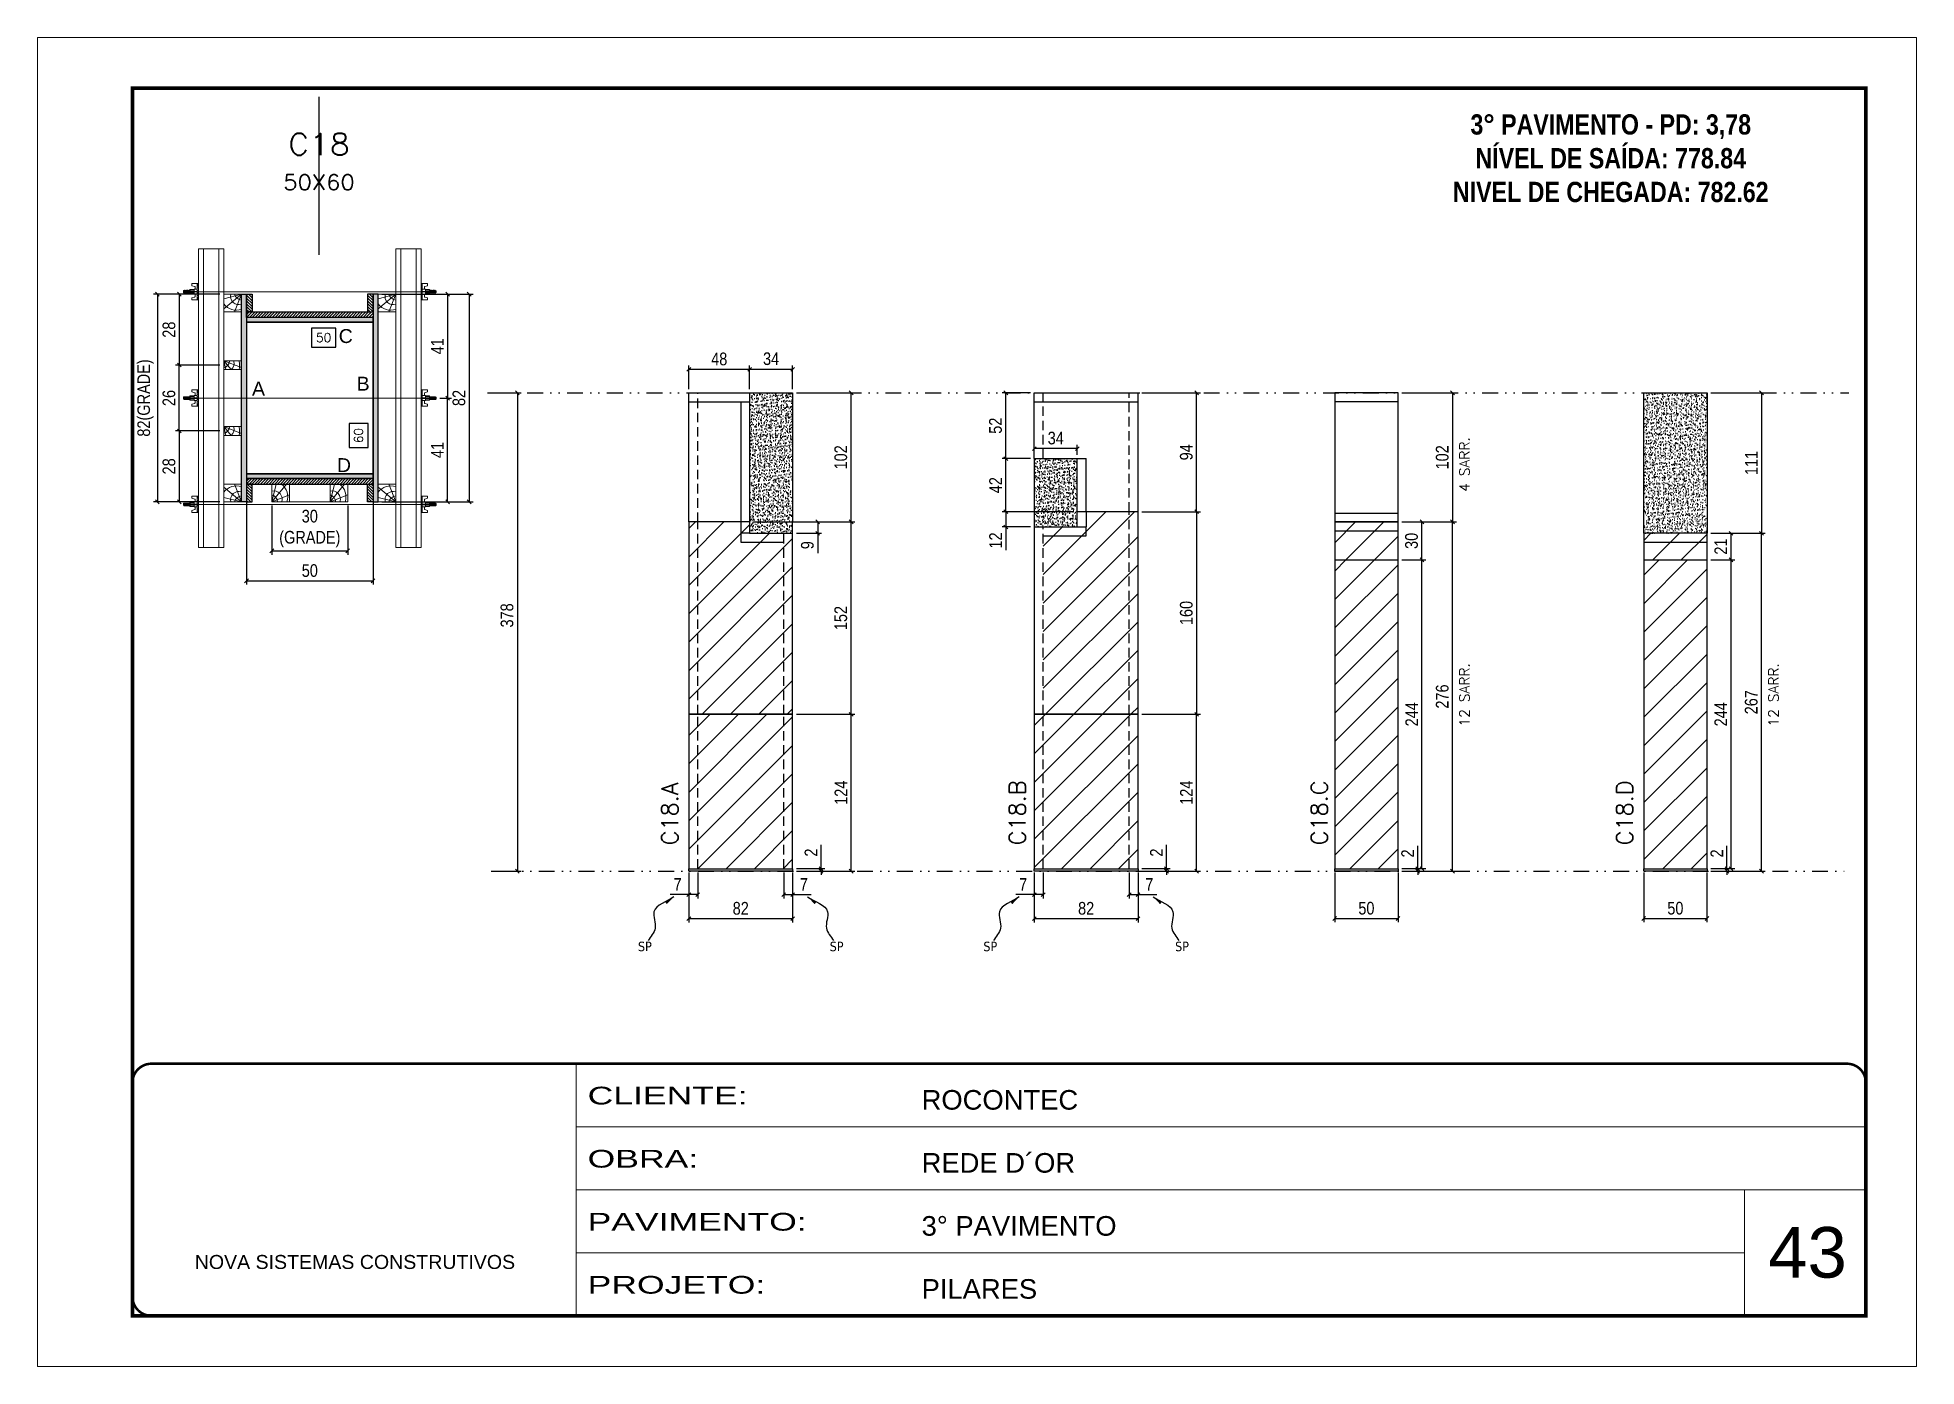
# Model space of a CAD drawing. Extents: x 2949 to 9203, y -16089 to 12527.
# Drawn here: x 6133 to 7618, y -9 to 1041 of the extents above; entities that cross this region are included whole.
import ezdxf
from ezdxf.enums import TextEntityAlignment as Align

# ---------------------------------------------------------------- set-up
doc = ezdxf.new("R2010")
doc.units = 0
for name, pattern in [('CONTINUO', [0]), ('DASHED', [0.75, 0.5, -0.25]), ('DIVIDE2', [0.625, 0.25, -0.125, 0, -0.125, 0, -0.125]), ('HIDDEN', [0.375, 0.25, -0.125])]:
    doc.linetypes.add(name, pattern=pattern)
for name, color, linetype, lineweight in [('CARIMBO', 255, 'Continuous', 9), ('Folhas', 255, 'Continuous', 9), ('Hachura', 251, 'Continuous', 9), ('Madeira', 126, 'Continuous', 18), ('Perfil Metálico', 224, 'Continuous', 18), ('SARRAFO DE PRESSAO', 251, 'DASHED', 9), ('Texto Seção', 7, 'Continuous', 15)]:
    doc.layers.add(name, color=color, linetype=linetype, lineweight=lineweight)
for name, color, linetype in [('CHAPA', 1, 'Continuous'), ('COTA', 241, 'Continuous'), ('cotas', 4, 'Continuous'), ('MEIO_PONT', 93, 'Continuous'), ('NOMENCLATURA', 7, 'Continuous'), ('Nível', 160, 'Continuous'), ('Painéis', 200, 'Continuous'), ('SARR_2.2x7', 40, 'Continuous'), ('SARRAFO', 251, 'Continuous'), ('Sarrafo de Pressão', 42, 'HIDDEN'), ('texto', 7, 'Continuous'), ('Texto de Titulo', 7, 'Continuous'), ('Texto Qtd Sarr', 242, 'Continuous'), ('TEXTO_GERAL', 7, 'Continuous')]:
    doc.layers.add(name, color=color, linetype=linetype)
doc.styles.add('ARIAL', font='arial.ttf')
doc.styles.add('COTA TECNICA', font='techl___.ttf', dxfattribs={"height": 10})
doc.styles.add('COTA TECNICA 2X', font='techl___.ttf', dxfattribs={"height": 10})
doc.styles.add('COTA TECNICA-50', font='techl___.ttf', dxfattribs={"height": 10})
doc.styles.add('REGUA-120', font='ROMANS.shx', dxfattribs={"height": 15})
doc.styles.add('ROMANC', font='techb___.ttf', dxfattribs={"height": 2.5})
doc.styles.add('ROMANS', font='romans.shx')
doc.styles.get("Standard").update_dxf_attribs({"font": 'arial.ttf'})
doc.styles.add('Tecnologia', font='')
doc.styles.get('Tecnologia').set_extended_font_data('Forgotten Futurist')
doc.dimstyles.new('COTA PAINEL-50', dxfattribs={"dimtxt": 10, "dimasz": 3, "dimexe": 3, "dimexo": 3, "dimgap": 3, "dimtad": 1, "dimdec": 1, "dimzin": 12, "dimdsep": 46, "dimtxsty": 'COTA TECNICA-50', "dimblk1": 'OBLIQUE', "dimblk2": 'OBLIQUE', "dimsah": 1, "dimcen": 0.9, "dimclrd": 4, "dimclre": 4, "dimclrt": 240, "dimadec": 1, "dimazin": 3, "dimtfac": 1, "dimtdec": 1, "dimtmove": 0, "dimatfit": 3, "dimfxl": 1, "dimtolj": 1, "dimtzin": 12, "dimarcsym": 0})
doc.dimstyles.new('PAINEL', dxfattribs={"dimtxt": 10, "dimasz": 3, "dimexe": 3, "dimexo": 3, "dimgap": 3, "dimtad": 1, "dimdec": 1, "dimzin": 12, "dimdsep": 46, "dimtxsty": 'COTA TECNICA', "dimblk1": 'OBLIQUE', "dimblk2": 'OBLIQUE', "dimsah": 1, "dimcen": 0.9, "dimclrd": 4, "dimclre": 4, "dimclrt": 240, "dimadec": 1, "dimazin": 3, "dimtfac": 1, "dimtdec": 1, "dimtmove": 0, "dimatfit": 3, "dimfxl": 1, "dimtolj": 1, "dimtzin": 12, "dimarcsym": 0})
doc.dimstyles.new('SECAO PILAR', dxfattribs={"dimtxt": 10, "dimasz": 3, "dimexe": 3, "dimexo": 3, "dimgap": 3, "dimtad": 1, "dimdec": 1, "dimlfac": 0.5, "dimzin": 12, "dimdsep": 46, "dimtxsty": 'COTA TECNICA 2X', "dimblk1": 'OBLIQUE', "dimblk2": 'OBLIQUE', "dimsah": 1, "dimcen": 0.9, "dimclrd": 256, "dimclre": 256, "dimclrt": 256, "dimadec": 1, "dimazin": 3, "dimtfac": 1, "dimtdec": 1, "dimtmove": 0, "dimatfit": 3, "dimfxl": 1, "dimtolj": 1, "dimtzin": 12, "dimarcsym": 0})
doc.dimstyles.new('SECÇÃO 2', dxfattribs={"dimtxt": 7, "dimasz": 6, "dimexe": 0.18, "dimexo": 2, "dimgap": -4, "dimtad": 3, "dimdec": 1, "dimlfac": 0.5, "dimzin": 12, "dimdsep": 46, "dimtxsty": 'ROMANS', "dimblk": 'ARCHTICK', "dimcen": 0.09, "dimse1": 1, "dimse2": 1, "dimsd1": 1, "dimsd2": 1, "dimclrd": 180, "dimclre": 5, "dimclrt": 1, "dimadec": 0, "dimazin": 3, "dimtfac": 1, "dimtdec": 1, "dimtofl": 0, "dimtmove": 0, "dimatfit": 3, "dimldrblk": 'ARCHTICK', "dimfxl": 1, "dimtolj": 1, "dimtzin": 0, "dimarcsym": 0})
doc.dimstyles.get("Standard").update_dxf_attribs({"dimtxt": 0.18, "dimasz": 0.18, "dimexe": 0.18, "dimexo": 0.0625, "dimgap": 0.09, "dimtad": 0, "dimtih": 1, "dimtoh": 1, "dimdec": 4, "dimzin": 0, "dimdsep": 46, "dimtxsty": 'Standard', "dimcen": 0.09, "dimadec": 0, "dimazin": 0, "dimtfac": 1, "dimtdec": 4, "dimtofl": 0, "dimtmove": 0, "dimatfit": 3, "dimfxl": 1, "dimtolj": 1, "dimtzin": 0, "dimarcsym": 0})
pattern_1 = [(45, (3140.272, 4594.3), (-11.22532, 11.22532), [])]
pattern_2 = [(45, (3137.074, 4594.3), (-11.22532, 11.22532), [])]

msp = doc.modelspace()

# ---------------------------------------------------------------- texts
at = {"layer": 'CARIMBO', "style": 'ARIAL'}
msp.add_text('43', height=40, dxfattribs=at).set_placement((7500.39, 61.13))
at = {"layer": 'NOMENCLATURA', "color": 2, "insert": (7375.95, 1007.04), "char_height": 16, "attachment_point": 2, "style": 'ROMANC'}
msp.add_mtext_dynamic_manual_height_columns('\\P3° PAVIMENTO - PD: 3,78\\PNÍVEL DE SAÍDA: 778.84\\PNIVEL DE CHEGADA: 782.62', width=300.2766, gutter_width=1, heights=[0], dxfattribs=at)
at = {"layer": 'texto', "color": 0, "char_height": 7.5, "attachment_point": 5}
for insert in [(6612.53, 322.78), (6764.09, 322.78), (6885.54, 322.78), (7037.1, 322.78)]:
    msp.add_mtext('{\\fTahoma|b0|i0|c0|p34;\\C4;SP}', dxfattribs=dict(at, insert=insert))
at = {"layer": 'Texto Seção', "linetype": 'Continuous', "style": 'ROMANS'}
for s, p in [('4 SARR.', (7264.37, 682)), ('12 SARR.', (7264.37, 496.61)), ('12 SARR.', (7508.63, 496.61))]:
    msp.add_text(s, height=8, rotation=90, dxfattribs=at).set_placement(p)
at = {"layer": 'Texto Seção', "char_height": 13, "width": 285.3299, "attachment_point": 7, "rotation": 90, "style": 'REGUA-120'}
for s, insert in [('C18.A', (6638.76, 402.73)), ('C18.B', (6913.39, 402.73)), ('C18.C', (7152.04, 402.73)), ('C18.D', (7393.5, 402.73))]:
    msp.add_mtext(s, dxfattribs=dict(at, insert=insert))
at = {"layer": 'TEXTO_GERAL', "style": 'ARIAL'}
for s, p in [('C', (6376.1, 805.15)), ('B', (6389.86, 767.52)), ('A', (6307.15, 763.61)), ('D', (6374.7, 703.16))]:
    msp.add_text(s, height=11, dxfattribs=at).set_placement(p, align=Align.MIDDLE_CENTER)

# ---------------------------------------------------------------- blocks, each defined once
blk = doc.blocks.new('9999999999')
at = {"color": 30, "linetype": 'CONTINUO'}
for p, q in [((98564.6, 34230.2), (98564.6, 34429.4)), ((98564.6, 34379.6), (99584, 34379.6)), ((98564.6, 34329.8), (99488, 34329.8)), ((99584, 34329.8), (99488, 34329.8)), ((99488, 34329.8), (99488, 34230.2)), ((98564.6, 34280), (99488, 34280))]:
    blk.add_line(p, q, dxfattribs=at)
at = {"color": 30, "linetype": 'CONTINUO', "const_width": 2}
blk.add_lwpolyline([(99584, 34230.2), (99584, 34414.4, 0.414214), (99569, 34429.4), (98229, 34429.4, 0.414214), (98214, 34414.4), (98214, 34245.2, 0.414214), (98229, 34230.2), (99584, 34230.2)], format="xyb", dxfattribs=at)
at = {"layer": 'Folhas'}
blk.add_lwpolyline([(98139, 34190.2), (99624, 34190.2), (99624, 35240.2), (98139, 35240.2)], close=True, dxfattribs=at)
at = {"layer": 'Folhas', "color": 30, "const_width": 3}
blk.add_lwpolyline([(98214, 34230.2), (99584, 34230.2), (99584, 35200.2), (98214, 35200.2)], close=True, dxfattribs=at)
at = {"color": 7, "linetype": 'Continuous', "ltscale": 5, "style": 'ARIAL'}
for s, height, p in [('ROCONTEC', 15.48, (98837.7, 34393.1)), ('REDE D´OR', 15.48, (98837.7, 34343.3)), ('3° PAVIMENTO', 15.483, (98837.7, 34293.5)), ('NOVA SISTEMAS CONSTRUTIVOS', 11.059, (98263.2, 34267.2)), ('PILARES', 15.48, (98837.7, 34243.7))]:
    blk.add_text(s, height=height, dxfattribs=at).set_placement(p)
at = {"layer": 'Folhas', "color": 7, "style": 'Tecnologia', "width": 1.5}
for s, p in [('CLIENTE:', (98573.7, 34397.2)), ('OBRA:', (98573.7, 34347.3)), ('PAVIMENTO:', (98573.7, 34297.5)), ('PROJETO:', (98573.7, 34247.7))]:
    blk.add_text(s, height=14, dxfattribs=at).set_placement(p)
blk = doc.blocks.new('*D1392')
at = {"layer": 'COTA', "color": 180, "lineweight": -2, "transparency": 16777216}
for p, q in [((6393.7, 736), (6378.7, 736)), ((6378.7, 736), (6378.7, 717)), ((6393.7, 717), (6393.7, 736)), ((6378.7, 717), (6393.7, 717))]:
    blk.add_line(p, q, dxfattribs=at)
at = {"layer": 'Defpoints', "color": 0, "transparency": 16777216}
for p in [(6297.7, 816.2), (6297.7, 696.2), (6397.7, 696.2)]:
    blk.add_point(p, dxfattribs=at)
at = {"layer": 'COTA', "color": 1, "transparency": 16777216, "insert": (6386.2, 726.5), "char_height": 7, "attachment_point": 5, "rotation": 90, "style": 'ROMANS'}
blk.add_mtext('\\A1;60', dxfattribs=at)
blk = doc.blocks.new('_ArchTick')
at = {"color": 0, "linetype": 'ByBlock', "const_width": 0.15}
blk.add_lwpolyline([(-0.5, -0.5), (0.5, 0.5)], dxfattribs=at)
blk = doc.blocks.new('_Oblique')
at = {"color": 0, "linetype": 'ByBlock', "lineweight": -2}
blk.add_line((-0.5, -0.5), (0.5, 0.5), dxfattribs=at)
blk = doc.blocks.new('*D1393')
at = {"layer": 'COTA', "lineweight": -2, "transparency": 16777216}
for p, q in [((6404.7, 838.2), (6476.7, 838.2)), ((6473.7, 838.2), (6473.7, 674.2)), ((6404.7, 674.2), (6476.7, 674.2))]:
    blk.add_line(p, q, dxfattribs=at)
at = {"layer": 'Defpoints', "color": 0, "transparency": 16777216}
for p in [(6401.7, 838.2), (6401.7, 674.2), (6473.7, 674.2)]:
    blk.add_point(p, dxfattribs=at)
at = {"layer": 'COTA', "lineweight": -2, "transparency": 16777216, "xscale": 3, "yscale": 3, "zscale": 3}
for p, rotation in [((6473.7, 838.2), 90), ((6473.7, 674.2), 270)]:
    blk.add_blockref('_Oblique', p, dxfattribs=dict(at, rotation=rotation))
at = {"layer": 'COTA', "transparency": 16777216, "insert": (6465.6, 756.2), "char_height": 10, "attachment_point": 5, "rotation": 90, "style": 'COTA TECNICA 2X'}
blk.add_mtext('\\A1;82', dxfattribs=at)
blk = doc.blocks.new('*D1394')
at = {"layer": 'COTA', "lineweight": -2, "transparency": 16777216}
for p, q in [((6438.7, 838.2), (6459.6, 838.2)), ((6456.6, 838.2), (6456.6, 756.1)), ((6450.5, 756.1), (6459.6, 756.1))]:
    blk.add_line(p, q, dxfattribs=at)
at = {"layer": 'Defpoints', "color": 0, "transparency": 16777216}
for p in [(6435.7, 838.2), (6447.5, 756.1), (6456.6, 756.1)]:
    blk.add_point(p, dxfattribs=at)
at = {"layer": 'COTA', "lineweight": -2, "transparency": 16777216, "xscale": 3, "yscale": 3, "zscale": 3}
for p, rotation in [((6456.6, 838.2), 90), ((6456.6, 756.1), 270)]:
    blk.add_blockref('_Oblique', p, dxfattribs=dict(at, rotation=rotation))
at = {"layer": 'COTA', "transparency": 16777216, "insert": (6448.5, 797.1), "char_height": 10, "attachment_point": 5, "rotation": 90, "style": 'COTA TECNICA 2X'}
blk.add_mtext('\\A1;41', dxfattribs=at)
blk = doc.blocks.new('*D1395')
at = {"layer": 'COTA', "lineweight": -2, "transparency": 16777216}
for p, q in [((6450.5, 756.1), (6459.6, 756.1)), ((6456.6, 674.2), (6456.6, 756.1)), ((6438.7, 674.2), (6459.6, 674.2))]:
    blk.add_line(p, q, dxfattribs=at)
at = {"layer": 'Defpoints', "color": 0, "transparency": 16777216}
for p in [(6447.5, 756.1), (6456.6, 756.1), (6435.7, 674.2)]:
    blk.add_point(p, dxfattribs=at)
at = {"layer": 'COTA', "lineweight": -2, "transparency": 16777216, "xscale": 3, "yscale": 3, "zscale": 3}
for p, rotation in [((6456.6, 756.1), 90), ((6456.6, 674.2), 270)]:
    blk.add_blockref('_Oblique', p, dxfattribs=dict(at, rotation=rotation))
at = {"layer": 'COTA', "transparency": 16777216, "insert": (6448.5, 715.1), "char_height": 10, "attachment_point": 5, "rotation": 90, "style": 'COTA TECNICA 2X'}
blk.add_mtext('\\A1;41', dxfattribs=at)
blk = doc.blocks.new('*D1396')
at = {"layer": 'COTA', "color": 180, "lineweight": -2, "transparency": 16777216}
for p, q in [((6368.3, 811.4), (6349, 811.4)), ((6349, 811.4), (6349, 796.4)), ((6368.3, 796.4), (6368.3, 811.4)), ((6349, 796.4), (6368.3, 796.4))]:
    blk.add_line(p, q, dxfattribs=at)
at = {"layer": 'Defpoints', "color": 0, "transparency": 16777216}
for p in [(6297.7, 816.2), (6397.7, 816.2), (6397.7, 792.4)]:
    blk.add_point(p, dxfattribs=at)
at = {"layer": 'COTA', "color": 1, "transparency": 16777216, "insert": (6358.6, 803.9), "char_height": 7, "attachment_point": 5, "style": 'ROMANS'}
blk.add_mtext('\\A1;50', dxfattribs=at)
blk = doc.blocks.new('titulo1')
at = {"layer": 'Defpoints', "color": 252, "linetype": 'HIDDEN', "ltscale": 2}
blk.add_line((0, 0), (0, 125), dxfattribs=at)
at = {"layer": 'Defpoints', "style": 'ROMANS', "oblique": 15}
blk.add_attdef('FOLHA', text='', height=10, dxfattribs=at).set_placement((0, 15.6), align=Align.MIDDLE_CENTER)
at = {"layer": 'Texto Qtd Sarr', "color": 3, "style": 'ROMANS', "oblique": 15}
for tag, height, p in [('TITULO', 17, (0, 71.4)), ('SEÇÃO', 12, (0, 41.5))]:
    blk.add_attdef(tag, text='', height=height, dxfattribs=at).set_placement(p, align=Align.MIDDLE_CENTER)
blk = doc.blocks.new('PONTALETE')
at = {"layer": 'Madeira'}
for q in [(2.71, 7), (7, 5.76), (7, 1.74)]:
    blk.add_line((0, 0), q, dxfattribs=at)
blk.add_lwpolyline([(0, 0), (7, 0), (7, 7), (0, 7)], close=True, dxfattribs=at)
for centre, radius, start, end in [((2.04, 0.06), 6.23, 37.28179, 109.09128), ((1.09, 0.9), 3.19, 343.60304, 109.98471), ((-0.21, -0.78), 3.09, 14.63219, 86.0383)]:
    blk.add_arc(centre, radius, start, end, dxfattribs=at)
blk = doc.blocks.new('*D1397')
at = {"layer": 'COTA', "lineweight": -2, "transparency": 16777216}
for p, q in [((6276.7, 838.2), (6224.2, 838.2)), ((6227.2, 838.2), (6227.2, 674.2)), ((6276.7, 674.2), (6224.2, 674.2))]:
    blk.add_line(p, q, dxfattribs=at)
at = {"layer": 'Defpoints', "color": 0, "transparency": 16777216}
for p in [(6279.7, 838.2), (6227.2, 674.2), (6279.7, 674.2)]:
    blk.add_point(p, dxfattribs=at)
at = {"layer": 'COTA', "lineweight": -2, "transparency": 16777216, "xscale": 3, "yscale": 3, "zscale": 3}
for p, rotation in [((6227.2, 838.2), 90), ((6227.2, 674.2), 270)]:
    blk.add_blockref('_Oblique', p, dxfattribs=dict(at, rotation=rotation))
at = {"layer": 'COTA', "transparency": 16777216, "insert": (6217.9, 756.2), "char_height": 10, "attachment_point": 5, "rotation": 90, "style": 'COTA TECNICA 2X'}
blk.add_mtext('\\A1;82(GRADE)', dxfattribs=at)
blk = doc.blocks.new('*D1398')
at = {"layer": 'COTA', "lineweight": -2, "transparency": 16777216}
for p, q in [((6276.7, 730.2), (6241.5, 730.2)), ((6244.5, 730.2), (6244.5, 674.2)), ((6276.7, 674.2), (6241.5, 674.2))]:
    blk.add_line(p, q, dxfattribs=at)
at = {"layer": 'Defpoints', "color": 0, "transparency": 16777216}
for p in [(6279.7, 730.2), (6244.5, 674.2), (6279.7, 674.2)]:
    blk.add_point(p, dxfattribs=at)
at = {"layer": 'COTA', "lineweight": -2, "transparency": 16777216, "xscale": 3, "yscale": 3, "zscale": 3}
for p, rotation in [((6244.5, 730.2), 90), ((6244.5, 674.2), 270)]:
    blk.add_blockref('_Oblique', p, dxfattribs=dict(at, rotation=rotation))
at = {"layer": 'COTA', "transparency": 16777216, "insert": (6236.4, 702.2), "char_height": 10, "attachment_point": 5, "rotation": 90, "style": 'COTA TECNICA 2X'}
blk.add_mtext('\\A1;28', dxfattribs=at)
blk = doc.blocks.new('MEIO PONTALETE')
at = {"layer": 'Madeira'}
for q in [(2.71, 7), (3.5, 2.88), (3.5, 0.87)]:
    blk.add_line((0, 0), q, dxfattribs=at)
blk.add_lwpolyline([(0, 0), (3.5, 0), (3.5, 7), (0, 7)], close=True, dxfattribs=at)
for centre, radius, start, end in [((2.04, 0.06), 6.23, 76.44987, 109.09128), ((1.09, 0.9), 3.19, 40.90626, 109.98471), ((-0.21, -0.78), 3.09, 14.63219, 86.0383)]:
    blk.add_arc(centre, radius, start, end, dxfattribs=at)
blk = doc.blocks.new('C')
at = {"layer": 'Hachura', "color": 0}
for p, q in [((0, 3.22), (0, -3.22)), ((0.45, 3.22), (0, 3.22)), ((0.46, 3.16), (0, 3.16)), ((0.46, 3.05), (0, 3.05)), ((0.46, 2.88), (0, 2.88)), ((0, 2.75), (0, -1.16)), ((0.46, 2.65), (0, 2.65)), ((0.46, 2.23), (0, 2.23)), ((0.46, 1.51), (0, 1.51)), ((0.39, 0.49), (0.17, 0.49)), ((0.45, -3.23), (0.45, 3.22)), ((0.45, 3.22), (2.58, 3.22)), ((1.74, 0.97), (0.45, 0.97)), ((1.45, 0.1), (0.45, 0.1)), ((1.35, 1.94), (1.35, 0.96)), ((2.58, 2.39), (1.47, 2.09)), ((1.74, -0.97), (1.74, 0.97)), ((1.74, 0.97), (1.74, 0.84)), ((1.74, 0.97), (1.74, 0.84)), ((1.74, 0.84), (3.35, 0.84)), ((3.35, 0.45), (1.74, 0.45)), ((2.58, 3.22), (2.58, 2.39)), ((3.32, 0.84), (3.32, -0.84)), ((3.35, 0.84), (3.35, -0.84)), ((3.68, 0.45), (3.35, 0.45)), ((3.84, -0.52), (3.35, 0.45)), ((3.35, 0.06), (3.67, -0.57)), ((3.68, 0.45), (4.16, -0.52)), ((3.72, 0.5), (4.25, -0.57)), ((4.37, -0.55), (3.83, 0.53)), ((4.15, 0.45), (3.93, 0.45)), ((4.42, -0.52), (3.93, 0.45)), ((4.15, 0.45), (4.26, 0.45)), ((4.26, 0.45), (4.74, -0.52)), ((4.3, 0.5), (4.83, -0.57)), ((4.95, -0.55), (4.41, 0.53)), ((4.51, 0.45), (4.84, 0.45)), ((5, -0.52), (4.51, 0.45)), ((4.84, 0.45), (5.32, -0.52)), ((4.88, 0.5), (5.41, -0.57)), ((5.53, -0.55), (4.99, 0.53)), ((5.58, -0.52), (5.09, 0.45)), ((5.42, 0.45), (5.09, 0.45)), ((5.58, -0.52), (5.09, 0.45)), ((5.42, 0.45), (5.74, -0.19)), ((5.46, 0.5), (5.74, -0.07)), ((5.74, 0.19), (5.57, 0.53)), ((5.74, 0.32), (5.68, 0.45)), ((5.68, 0.45), (5.74, 0.45)), ((5.74, 0.45), (5.9, 0.29)), ((5.74, 0.45), (5.74, -0.52)), ((5.9, -0.36), (5.9, 0.29)), ((0.45, 0), (0, 0)), ((0.46, -1.52), (0, -1.52)), ((0.46, -2.23), (0, -2.23)), ((0.46, -2.65), (0, -2.65)), ((0.46, -2.88), (0, -2.88)), ((0.46, -3.05), (0, -3.05)), ((0.46, -3.16), (0, -3.16)), ((0, -3.22), (2.57, -3.22)), ((0.08, -0.48), (0.29, -0.48)), ((0.29, -0.48), (0.4, -0.48)), ((0.45, 0), (0.45, -0.97)), ((0.45, -0.16), (1.45, -0.16)), ((0.45, -0.65), (0.45, -0.32)), ((0.45, -3.23), (0.45, -0.65)), ((0.45, -0.97), (1.74, -0.97)), ((1.35, -1.94), (1.35, -0.97)), ((2.58, -2.39), (1.47, -2.1)), ((3.35, -0.32), (1.74, -0.32)), ((3.35, -0.84), (1.74, -0.84)), ((2.58, -3.23), (2.58, -2.39)), ((3.35, -0.07), (3.58, -0.52)), ((3.35, -0.52), (3.58, -0.52)), ((3.84, -0.52), (4.16, -0.52)), ((4.42, -0.52), (4.74, -0.52)), ((4.63, -0.52), (4.74, -0.52)), ((5, -0.52), (5.32, -0.52)), ((5.58, -0.52), (5.74, -0.52)), ((5.74, -0.52), (5.9, -0.36)), ((5.74, -0.52), (5.74, -0.52))]:
    blk.add_line(p, q, dxfattribs=at)
for centre, radius, start, end in [((1.52, 1.94), 0.161, 104.74356, 180), ((1.44, -0.03), 0.129, 272.69497, 87.30503), ((3.81, 0.39), 0.143, 25.56881, 154.43119), ((4.39, 0.39), 0.143, 25.56881, 154.43119), ((4.97, 0.39), 0.143, 25.56881, 154.43119), ((5.55, 0.39), 0.143, 25.56881, 154.43119), ((0.17, -0.37), 0.174, 221.74404, 317.85924), ((1.52, -1.94), 0.161, 180, 255.25644), ((3.71, -0.4), 0.174, 222.14076, 318.25596), ((4.29, -0.4), 0.174, 222.14076, 318.25596), ((4.87, -0.4), 0.174, 222.14076, 318.25596), ((5.45, -0.4), 0.174, 222.14076, 318.25596), ((5.61, -0.4), 0.174, 317.85924, 318.25596)]:
    blk.add_arc(centre, radius, start, end, dxfattribs=at)
blk = doc.blocks.new('*D1399')
at = {"layer": 'COTA', "lineweight": -2, "transparency": 16777216}
for p, q in [((6276.7, 838.2), (6241.5, 838.2)), ((6244.5, 838.2), (6244.5, 782.2)), ((6276.7, 782.2), (6241.5, 782.2))]:
    blk.add_line(p, q, dxfattribs=at)
at = {"layer": 'Defpoints', "color": 0, "transparency": 16777216}
for p in [(6279.7, 838.2), (6244.5, 782.2), (6279.7, 782.2)]:
    blk.add_point(p, dxfattribs=at)
at = {"layer": 'COTA', "lineweight": -2, "transparency": 16777216, "xscale": 3, "yscale": 3, "zscale": 3}
for p, rotation in [((6244.5, 838.2), 90), ((6244.5, 782.2), 270)]:
    blk.add_blockref('_Oblique', p, dxfattribs=dict(at, rotation=rotation))
at = {"layer": 'COTA', "transparency": 16777216, "insert": (6236.4, 810.2), "char_height": 10, "attachment_point": 5, "rotation": 90, "style": 'COTA TECNICA 2X'}
blk.add_mtext('\\A1;28', dxfattribs=at)
blk = doc.blocks.new('*D1412')
at = {"layer": 'cotas', "color": 4, "linetype": 'ByBlock', "lineweight": -2, "transparency": 16777216}
for p, q in [((6491.1, 760.3), (6514.8, 760.3)), ((6511.8, 760.3), (6511.8, 382.3)), ((6491.1, 382.3), (6514.8, 382.3))]:
    blk.add_line(p, q, dxfattribs=at)
at = {"layer": 'Defpoints', "color": 0, "linetype": 'ByBlock', "transparency": 16777216}
for p in [(6488.1, 760.3), (6488.1, 382.3), (6511.8, 382.3)]:
    blk.add_point(p, dxfattribs=at)
at = {"layer": 'cotas', "color": 4, "linetype": 'ByBlock', "lineweight": -2, "transparency": 16777216, "xscale": 3, "yscale": 3, "zscale": 3}
for p, rotation in [((6511.8, 760.3), 90), ((6511.8, 382.3), 270)]:
    blk.add_blockref('_Oblique', p, dxfattribs=dict(at, rotation=rotation))
at = {"layer": 'cotas', "color": 240, "linetype": 'ByBlock', "transparency": 16777216, "insert": (6503.6, 584.4), "char_height": 10, "attachment_point": 5, "rotation": 90, "style": 'COTA TECNICA'}
blk.add_mtext('\\A1;378', dxfattribs=at)
blk = doc.blocks.new('*D1400')
at = {"layer": 'COTA', "color": 4, "lineweight": -2, "transparency": 16777216}
for p, q in [((6920.3, 381.3), (6920.3, 341.8)), ((7002.3, 381.3), (7002.3, 341.8)), ((6920.3, 344.8), (7002.3, 344.8))]:
    blk.add_line(p, q, dxfattribs=at)
at = {"layer": 'Defpoints', "color": 0, "transparency": 16777216}
for p in [(6920.3, 384.3), (7002.3, 384.3), (7002.3, 344.8)]:
    blk.add_point(p, dxfattribs=at)
at = {"layer": 'COTA', "color": 4, "lineweight": -2, "transparency": 16777216, "xscale": 3, "yscale": 3, "zscale": 3, "rotation": 180}
blk.add_blockref('_Oblique', (6920.3, 344.8), dxfattribs=at)
at = {"layer": 'COTA', "color": 4, "lineweight": -2, "transparency": 16777216, "xscale": 3, "yscale": 3, "zscale": 3}
blk.add_blockref('_Oblique', (7002.3, 344.8), dxfattribs=at)
at = {"layer": 'COTA', "color": 240, "transparency": 16777216, "insert": (6961.3, 352.9), "char_height": 10, "attachment_point": 5, "style": 'COTA TECNICA'}
blk.add_mtext('\\A1;82', dxfattribs=at)
blk = doc.blocks.new('*D1401')
at = {"layer": 'COTA', "color": 4, "lineweight": -2, "transparency": 16777216}
for p, q in [((7005.3, 506.3), (7051.6, 506.3)), ((7048.6, 382.3), (7048.6, 506.3)), ((7005.3, 382.3), (7051.6, 382.3))]:
    blk.add_line(p, q, dxfattribs=at)
at = {"layer": 'Defpoints', "color": 0, "transparency": 16777216}
for p in [(7002.3, 506.3), (7048.6, 506.3), (7002.3, 382.3)]:
    blk.add_point(p, dxfattribs=at)
at = {"layer": 'COTA', "color": 4, "lineweight": -2, "transparency": 16777216, "xscale": 3, "yscale": 3, "zscale": 3}
for p, rotation in [((7048.6, 506.3), 90), ((7048.6, 382.3), 270)]:
    blk.add_blockref('_Oblique', p, dxfattribs=dict(at, rotation=rotation))
at = {"layer": 'COTA', "color": 240, "transparency": 16777216, "insert": (7040.5, 444.3), "char_height": 10, "attachment_point": 5, "rotation": 90, "style": 'COTA TECNICA-50'}
blk.add_mtext('\\A1;124', dxfattribs=at)
blk = doc.blocks.new('*D1402')
at = {"layer": 'COTA', "color": 4, "lineweight": -2, "transparency": 16777216}
for p, q in [((7024.8, 384.3), (7024.8, 403.1)), ((7005.3, 384.3), (7027.8, 384.3)), ((7005.3, 382.3), (7027.8, 382.3)), ((7024.8, 382.3), (7024.8, 384.3)), ((7024.8, 382.3), (7024.8, 379.3))]:
    blk.add_line(p, q, dxfattribs=at)
at = {"layer": 'Defpoints', "color": 0, "transparency": 16777216}
for p in [(7002.3, 384.3), (7002.3, 382.3), (7024.8, 382.3)]:
    blk.add_point(p, dxfattribs=at)
at = {"layer": 'COTA', "color": 4, "lineweight": -2, "transparency": 16777216, "xscale": 3, "yscale": 3, "zscale": 3}
for p, rotation in [((7024.8, 384.3), 270), ((7024.8, 382.3), 90)]:
    blk.add_blockref('_Oblique', p, dxfattribs=dict(at, rotation=rotation))
at = {"layer": 'COTA', "color": 240, "transparency": 16777216, "insert": (7016.8, 397), "char_height": 10, "attachment_point": 5, "rotation": 90, "style": 'COTA TECNICA-50'}
blk.add_mtext('\\A1;2', dxfattribs=at)
blk = doc.blocks.new('*D1413')
at = {"layer": 'COTA', "color": 4, "linetype": 'ByBlock', "lineweight": -2, "transparency": 16777216}
for p, q in [((7005.3, 666.3), (7051.6, 666.3)), ((7048.6, 666.3), (7048.6, 506.3)), ((7005.3, 506.3), (7051.6, 506.3))]:
    blk.add_line(p, q, dxfattribs=at)
at = {"layer": 'Defpoints', "color": 0, "linetype": 'ByBlock', "transparency": 16777216}
for p in [(7002.3, 666.3), (7002.3, 506.3), (7048.6, 506.3)]:
    blk.add_point(p, dxfattribs=at)
at = {"layer": 'COTA', "color": 4, "linetype": 'ByBlock', "lineweight": -2, "transparency": 16777216, "xscale": 3, "yscale": 3, "zscale": 3}
for p, rotation in [((7048.6, 666.3), 90), ((7048.6, 506.3), 270)]:
    blk.add_blockref('_Oblique', p, dxfattribs=dict(at, rotation=rotation))
at = {"layer": 'COTA', "color": 240, "linetype": 'ByBlock', "transparency": 16777216, "insert": (7040.5, 586.3), "char_height": 10, "attachment_point": 5, "rotation": 90, "style": 'COTA TECNICA'}
blk.add_mtext('\\A1;160', dxfattribs=at)
blk = doc.blocks.new('*D1403')
at = {"layer": 'COTA', "color": 4, "lineweight": -2, "transparency": 16777216}
for p, q in [((7157.8, 381.3), (7157.8, 341.9)), ((7207.8, 381.3), (7207.8, 341.9)), ((7157.8, 344.9), (7207.8, 344.9))]:
    blk.add_line(p, q, dxfattribs=at)
at = {"layer": 'Defpoints', "color": 0, "transparency": 16777216}
for p in [(7157.8, 384.3), (7207.8, 384.3), (7207.8, 344.9)]:
    blk.add_point(p, dxfattribs=at)
at = {"layer": 'COTA', "color": 4, "lineweight": -2, "transparency": 16777216, "xscale": 3, "yscale": 3, "zscale": 3, "rotation": 180}
blk.add_blockref('_Oblique', (7157.8, 344.9), dxfattribs=at)
at = {"layer": 'COTA', "color": 4, "lineweight": -2, "transparency": 16777216, "xscale": 3, "yscale": 3, "zscale": 3}
blk.add_blockref('_Oblique', (7207.8, 344.9), dxfattribs=at)
at = {"layer": 'COTA', "color": 240, "transparency": 16777216, "insert": (7182.8, 353), "char_height": 10, "attachment_point": 5, "style": 'COTA TECNICA'}
blk.add_mtext('\\A1;50', dxfattribs=at)
blk = doc.blocks.new('*D1404')
at = {"layer": 'COTA', "color": 4, "lineweight": -2, "transparency": 16777216}
for p, q in [((7210.8, 658.3), (7253.9, 658.3)), ((7250.9, 382.3), (7250.9, 658.3)), ((7210.8, 382.3), (7253.9, 382.3))]:
    blk.add_line(p, q, dxfattribs=at)
at = {"layer": 'Defpoints', "color": 0, "transparency": 16777216}
for p in [(7207.8, 658.3), (7250.9, 658.3), (7207.8, 382.3)]:
    blk.add_point(p, dxfattribs=at)
at = {"layer": 'COTA', "color": 4, "lineweight": -2, "transparency": 16777216, "xscale": 3, "yscale": 3, "zscale": 3}
for p, rotation in [((7250.9, 658.3), 90), ((7250.9, 382.3), 270)]:
    blk.add_blockref('_Oblique', p, dxfattribs=dict(at, rotation=rotation))
at = {"layer": 'COTA', "color": 240, "transparency": 16777216, "insert": (7242.8, 520.3), "char_height": 10, "attachment_point": 5, "rotation": 90, "style": 'COTA TECNICA'}
blk.add_mtext('\\A1;276', dxfattribs=at)
blk = doc.blocks.new('*D1405')
at = {"layer": 'COTA', "color": 4, "lineweight": -2, "transparency": 16777216}
for p, q in [((7223.4, 384.3), (7223.4, 402.4)), ((7210.8, 384.3), (7226.4, 384.3)), ((7210.8, 382.3), (7226.4, 382.3)), ((7223.4, 382.3), (7223.4, 384.3)), ((7223.4, 382.3), (7223.4, 379.3))]:
    blk.add_line(p, q, dxfattribs=at)
at = {"layer": 'Defpoints', "color": 0, "transparency": 16777216}
for p in [(7207.8, 384.3), (7207.8, 382.3), (7223.4, 384.3)]:
    blk.add_point(p, dxfattribs=at)
at = {"layer": 'COTA', "color": 4, "lineweight": -2, "transparency": 16777216, "xscale": 3, "yscale": 3, "zscale": 3}
for p, rotation in [((7223.4, 384.3), 270), ((7223.4, 382.3), 90)]:
    blk.add_blockref('_Oblique', p, dxfattribs=dict(at, rotation=rotation))
at = {"layer": 'COTA', "color": 240, "transparency": 16777216, "insert": (7215.4, 396.3), "char_height": 10, "attachment_point": 5, "rotation": 90, "style": 'COTA TECNICA-50'}
blk.add_mtext('\\A1;2', dxfattribs=at)
blk = doc.blocks.new('*D1414')
at = {"layer": 'COTA', "color": 4, "linetype": 'ByBlock', "lineweight": -2, "transparency": 16777216}
for p, q in [((7210.8, 628.3), (7229.7, 628.3)), ((7226.7, 384.3), (7226.7, 628.3)), ((7210.8, 384.3), (7229.7, 384.3))]:
    blk.add_line(p, q, dxfattribs=at)
at = {"layer": 'Defpoints', "color": 0, "linetype": 'ByBlock', "transparency": 16777216}
for p in [(7207.8, 628.3), (7226.7, 628.3), (7207.8, 384.3)]:
    blk.add_point(p, dxfattribs=at)
at = {"layer": 'COTA', "color": 4, "linetype": 'ByBlock', "lineweight": -2, "transparency": 16777216, "xscale": 3, "yscale": 3, "zscale": 3}
for p, rotation in [((7226.7, 628.3), 90), ((7226.7, 384.3), 270)]:
    blk.add_blockref('_Oblique', p, dxfattribs=dict(at, rotation=rotation))
at = {"layer": 'COTA', "color": 240, "linetype": 'ByBlock', "transparency": 16777216, "insert": (7218.6, 506.3), "char_height": 10, "attachment_point": 5, "rotation": 90, "style": 'COTA TECNICA'}
blk.add_mtext('\\A1;244', dxfattribs=at)
blk = doc.blocks.new('*D1415')
at = {"layer": 'COTA', "color": 4, "linetype": 'ByBlock', "lineweight": -2, "transparency": 16777216}
for p, q in [((7210.8, 658.3), (7229.7, 658.3)), ((7226.7, 628.3), (7226.7, 658.3)), ((7210.8, 628.3), (7229.7, 628.3))]:
    blk.add_line(p, q, dxfattribs=at)
at = {"layer": 'Defpoints', "color": 0, "linetype": 'ByBlock', "transparency": 16777216}
for p in [(7207.8, 658.3), (7226.7, 658.3), (7207.8, 628.3)]:
    blk.add_point(p, dxfattribs=at)
at = {"layer": 'COTA', "color": 4, "linetype": 'ByBlock', "lineweight": -2, "transparency": 16777216, "xscale": 3, "yscale": 3, "zscale": 3}
for p, rotation in [((7226.7, 658.3), 90), ((7226.7, 628.3), 270)]:
    blk.add_blockref('_Oblique', p, dxfattribs=dict(at, rotation=rotation))
at = {"layer": 'COTA', "color": 240, "linetype": 'ByBlock', "transparency": 16777216, "insert": (7218.5, 643.3), "char_height": 10, "attachment_point": 5, "rotation": 90, "style": 'COTA TECNICA'}
blk.add_mtext('\\A1;30', dxfattribs=at)
blk = doc.blocks.new('*D1406')
at = {"layer": 'COTA', "color": 4, "lineweight": -2, "transparency": 16777216}
for p, q in [((7402, 381.3), (7402, 341.9)), ((7452, 381.3), (7452, 341.9)), ((7402, 344.9), (7452, 344.9))]:
    blk.add_line(p, q, dxfattribs=at)
at = {"layer": 'Defpoints', "color": 0, "transparency": 16777216}
for p in [(7402, 384.3), (7452, 384.3), (7452, 344.9)]:
    blk.add_point(p, dxfattribs=at)
at = {"layer": 'COTA', "color": 4, "lineweight": -2, "transparency": 16777216, "xscale": 3, "yscale": 3, "zscale": 3, "rotation": 180}
blk.add_blockref('_Oblique', (7402, 344.9), dxfattribs=at)
at = {"layer": 'COTA', "color": 4, "lineweight": -2, "transparency": 16777216, "xscale": 3, "yscale": 3, "zscale": 3}
blk.add_blockref('_Oblique', (7452, 344.9), dxfattribs=at)
at = {"layer": 'COTA', "color": 240, "transparency": 16777216, "insert": (7427, 353), "char_height": 10, "attachment_point": 5, "style": 'COTA TECNICA'}
blk.add_mtext('\\A1;50', dxfattribs=at)
blk = doc.blocks.new('*D1407')
at = {"layer": 'COTA', "color": 4, "lineweight": -2, "transparency": 16777216}
for p, q in [((7455, 649.3), (7498.1, 649.3)), ((7495.1, 382.3), (7495.1, 649.3)), ((7455, 382.3), (7498.1, 382.3))]:
    blk.add_line(p, q, dxfattribs=at)
at = {"layer": 'Defpoints', "color": 0, "transparency": 16777216}
for p in [(7452, 649.3), (7495.1, 649.3), (7452, 382.3)]:
    blk.add_point(p, dxfattribs=at)
at = {"layer": 'COTA', "color": 4, "lineweight": -2, "transparency": 16777216, "xscale": 3, "yscale": 3, "zscale": 3}
for p, rotation in [((7495.1, 649.3), 90), ((7495.1, 382.3), 270)]:
    blk.add_blockref('_Oblique', p, dxfattribs=dict(at, rotation=rotation))
at = {"layer": 'COTA', "color": 240, "transparency": 16777216, "insert": (7487, 515.8), "char_height": 10, "attachment_point": 5, "rotation": 90, "style": 'COTA TECNICA'}
blk.add_mtext('\\A1;267', dxfattribs=at)
blk = doc.blocks.new('*D1408')
at = {"layer": 'COTA', "color": 4, "lineweight": -2, "transparency": 16777216}
for p, q in [((7467.8, 384.3), (7467.8, 402.4)), ((7455, 384.3), (7470.8, 384.3)), ((7455, 382.3), (7470.8, 382.3)), ((7467.8, 382.3), (7467.8, 384.3)), ((7467.8, 382.3), (7467.8, 379.3))]:
    blk.add_line(p, q, dxfattribs=at)
at = {"layer": 'Defpoints', "color": 0, "transparency": 16777216}
for p in [(7452, 384.3), (7452, 382.3), (7467.8, 384.3)]:
    blk.add_point(p, dxfattribs=at)
at = {"layer": 'COTA', "color": 4, "lineweight": -2, "transparency": 16777216, "xscale": 3, "yscale": 3, "zscale": 3}
for p, rotation in [((7467.8, 384.3), 270), ((7467.8, 382.3), 90)]:
    blk.add_blockref('_Oblique', p, dxfattribs=dict(at, rotation=rotation))
at = {"layer": 'COTA', "color": 240, "transparency": 16777216, "insert": (7459.8, 396.3), "char_height": 10, "attachment_point": 5, "rotation": 90, "style": 'COTA TECNICA-50'}
blk.add_mtext('\\A1;2', dxfattribs=at)
blk = doc.blocks.new('*D1416')
at = {"layer": 'COTA', "color": 4, "linetype": 'ByBlock', "lineweight": -2, "transparency": 16777216}
for p, q in [((7455, 628.3), (7474, 628.3)), ((7471, 384.3), (7471, 628.3)), ((7455, 384.3), (7474, 384.3))]:
    blk.add_line(p, q, dxfattribs=at)
at = {"layer": 'Defpoints', "color": 0, "linetype": 'ByBlock', "transparency": 16777216}
for p in [(7452, 628.3), (7471, 628.3), (7452, 384.3)]:
    blk.add_point(p, dxfattribs=at)
at = {"layer": 'COTA', "color": 4, "linetype": 'ByBlock', "lineweight": -2, "transparency": 16777216, "xscale": 3, "yscale": 3, "zscale": 3}
for p, rotation in [((7471, 628.3), 90), ((7471, 384.3), 270)]:
    blk.add_blockref('_Oblique', p, dxfattribs=dict(at, rotation=rotation))
at = {"layer": 'COTA', "color": 240, "linetype": 'ByBlock', "transparency": 16777216, "insert": (7462.9, 506.3), "char_height": 10, "attachment_point": 5, "rotation": 90, "style": 'COTA TECNICA'}
blk.add_mtext('\\A1;244', dxfattribs=at)
blk = doc.blocks.new('*D1417')
at = {"layer": 'COTA', "color": 4, "linetype": 'ByBlock', "lineweight": -2, "transparency": 16777216}
for p, q in [((7455, 649.3), (7474, 649.3)), ((7471, 628.3), (7471, 649.3)), ((7455, 628.3), (7474, 628.3))]:
    blk.add_line(p, q, dxfattribs=at)
at = {"layer": 'Defpoints', "color": 0, "linetype": 'ByBlock', "transparency": 16777216}
for p in [(7452, 649.3), (7471, 649.3), (7452, 628.3)]:
    blk.add_point(p, dxfattribs=at)
at = {"layer": 'COTA', "color": 4, "linetype": 'ByBlock', "lineweight": -2, "transparency": 16777216, "xscale": 3, "yscale": 3, "zscale": 3}
for p, rotation in [((7471, 649.3), 90), ((7471, 628.3), 270)]:
    blk.add_blockref('_Oblique', p, dxfattribs=dict(at, rotation=rotation))
at = {"layer": 'COTA', "color": 240, "linetype": 'ByBlock', "transparency": 16777216, "insert": (7462.9, 638.8), "char_height": 10, "attachment_point": 5, "rotation": 90, "style": 'COTA TECNICA'}
blk.add_mtext('\\A1;21', dxfattribs=at)
blk = doc.blocks.new('*D1409')
at = {"layer": 'COTA', "color": 4, "lineweight": -2, "transparency": 16777216}
for p, q in [((6920.3, 379.3), (6920.3, 360.8)), ((6927.3, 381.3), (6927.3, 360.8)), ((6920.3, 363.8), (6905.6, 363.8)), ((6927.3, 363.8), (6920.3, 363.8))]:
    blk.add_line(p, q, dxfattribs=at)
at = {"layer": 'Defpoints', "color": 0, "transparency": 16777216}
for p in [(6920.3, 382.3), (6927.3, 384.3), (6920.3, 363.8)]:
    blk.add_point(p, dxfattribs=at)
at = {"layer": 'COTA', "color": 4, "lineweight": -2, "transparency": 16777216, "xscale": 3, "yscale": 3, "zscale": 3, "rotation": 180}
blk.add_blockref('_Oblique', (6920.3, 363.8), dxfattribs=at)
at = {"layer": 'COTA', "color": 4, "lineweight": -2, "transparency": 16777216, "xscale": 3, "yscale": 3, "zscale": 3}
blk.add_blockref('_Oblique', (6927.3, 363.8), dxfattribs=at)
at = {"layer": 'COTA', "color": 240, "transparency": 16777216, "insert": (6911.5, 371.8), "char_height": 10, "attachment_point": 5, "style": 'COTA TECNICA-50'}
blk.add_mtext('\\A1;7', dxfattribs=at)
blk = doc.blocks.new('*D1410')
at = {"layer": 'COTA', "color": 4, "lineweight": -2, "transparency": 16777216}
for p, q in [((6995.3, 381.3), (6995.3, 360.8)), ((7002.3, 379.3), (7002.3, 360.8)), ((6995.3, 363.8), (7002.3, 363.8)), ((7002.3, 363.8), (7017.1, 363.8))]:
    blk.add_line(p, q, dxfattribs=at)
at = {"layer": 'Defpoints', "color": 0, "transparency": 16777216}
for p in [(6995.3, 384.3), (7002.3, 382.3), (7002.3, 363.8)]:
    blk.add_point(p, dxfattribs=at)
at = {"layer": 'COTA', "color": 4, "lineweight": -2, "transparency": 16777216, "xscale": 3, "yscale": 3, "zscale": 3, "rotation": 180}
blk.add_blockref('_Oblique', (6995.3, 363.8), dxfattribs=at)
at = {"layer": 'COTA', "color": 4, "lineweight": -2, "transparency": 16777216, "xscale": 3, "yscale": 3, "zscale": 3}
blk.add_blockref('_Oblique', (7002.3, 363.8), dxfattribs=at)
at = {"layer": 'COTA', "color": 240, "transparency": 16777216, "insert": (7011.2, 371.8), "char_height": 10, "attachment_point": 5, "style": 'COTA TECNICA-50'}
blk.add_mtext('\\A1;7', dxfattribs=at)
blk = doc.blocks.new('*D1411')
at = {"layer": 'COTA', "lineweight": -2, "transparency": 16777216}
for p, q in [((6297.7, 689.6), (6297.7, 608.7)), ((6397.7, 689.6), (6397.7, 608.7)), ((6297.7, 611.7), (6397.7, 611.7))]:
    blk.add_line(p, q, dxfattribs=at)
at = {"layer": 'Defpoints', "color": 0, "transparency": 16777216}
for p in [(6297.7, 692.6), (6397.7, 692.6), (6397.7, 611.7)]:
    blk.add_point(p, dxfattribs=at)
at = {"layer": 'COTA', "lineweight": -2, "transparency": 16777216, "xscale": 3, "yscale": 3, "zscale": 3, "rotation": 180}
blk.add_blockref('_Oblique', (6297.7, 611.7), dxfattribs=at)
at = {"layer": 'COTA', "lineweight": -2, "transparency": 16777216, "xscale": 3, "yscale": 3, "zscale": 3}
blk.add_blockref('_Oblique', (6397.7, 611.7), dxfattribs=at)
at = {"layer": 'COTA', "transparency": 16777216, "insert": (6347.7, 619.8), "char_height": 10, "attachment_point": 5, "style": 'COTA TECNICA 2X'}
blk.add_mtext('\\A1;50', dxfattribs=at)
blk = doc.blocks.new('*D1418')
at = {"layer": 'COTA', "lineweight": -2, "transparency": 16777216}
for p, q in [((6276.7, 782.2), (6241.5, 782.2)), ((6244.5, 730.2), (6244.5, 782.2)), ((6276.7, 730.2), (6241.5, 730.2))]:
    blk.add_line(p, q, dxfattribs=at)
at = {"layer": 'Defpoints', "color": 0, "transparency": 16777216}
for p in [(6244.5, 782.2), (6279.7, 782.2), (6279.7, 730.2)]:
    blk.add_point(p, dxfattribs=at)
at = {"layer": 'COTA', "lineweight": -2, "transparency": 16777216, "xscale": 3, "yscale": 3, "zscale": 3}
for p, rotation in [((6244.5, 782.2), 90), ((6244.5, 730.2), 270)]:
    blk.add_blockref('_Oblique', p, dxfattribs=dict(at, rotation=rotation))
at = {"layer": 'COTA', "transparency": 16777216, "insert": (6236.4, 756.2), "char_height": 10, "attachment_point": 5, "rotation": 90, "style": 'COTA TECNICA 2X'}
blk.add_mtext('\\A1;26', dxfattribs=at)
blk = doc.blocks.new('*D1419')
at = {"layer": 'COTA', "lineweight": -2, "transparency": 16777216}
for p, q in [((6317.7, 671.2), (6317.7, 632.4)), ((6377.7, 671.2), (6377.7, 632.4)), ((6317.7, 635.4), (6377.7, 635.4))]:
    blk.add_line(p, q, dxfattribs=at)
at = {"layer": 'Defpoints', "color": 0, "transparency": 16777216}
for p in [(6317.7, 674.2), (6377.7, 674.2), (6377.7, 635.4)]:
    blk.add_point(p, dxfattribs=at)
at = {"layer": 'COTA', "lineweight": -2, "transparency": 16777216, "xscale": 3, "yscale": 3, "zscale": 3, "rotation": 180}
blk.add_blockref('_Oblique', (6317.7, 635.4), dxfattribs=at)
at = {"layer": 'COTA', "lineweight": -2, "transparency": 16777216, "xscale": 3, "yscale": 3, "zscale": 3}
blk.add_blockref('_Oblique', (6377.7, 635.4), dxfattribs=at)
at = {"layer": 'COTA', "transparency": 16777216, "insert": (6347.7, 653), "char_height": 10, "attachment_point": 5, "style": 'COTA TECNICA 2X'}
blk.add_mtext('\\A1;30\\P(GRADE)', dxfattribs=at)
blk = doc.blocks.new('*D2432')
at = {"layer": 'cotas', "color": 4, "linetype": 'ByBlock', "lineweight": -2, "transparency": 16777216}
for p, q in [((7455, 760.3), (7498.1, 760.3)), ((7495.1, 760.3), (7495.1, 649.3)), ((7455, 649.3), (7498.1, 649.3))]:
    blk.add_line(p, q, dxfattribs=at)
at = {"layer": 'Defpoints', "color": 0, "linetype": 'ByBlock', "transparency": 16777216}
for p in [(7452, 760.3), (7452, 649.3), (7495.1, 649.3)]:
    blk.add_point(p, dxfattribs=at)
at = {"layer": 'cotas', "color": 4, "linetype": 'ByBlock', "lineweight": -2, "transparency": 16777216, "xscale": 3, "yscale": 3, "zscale": 3}
for p, rotation in [((7495.1, 760.3), 90), ((7495.1, 649.3), 270)]:
    blk.add_blockref('_Oblique', p, dxfattribs=dict(at, rotation=rotation))
at = {"layer": 'cotas', "color": 240, "linetype": 'ByBlock', "transparency": 16777216, "insert": (7487.1, 704.8), "char_height": 10, "attachment_point": 5, "rotation": 90, "style": 'COTA TECNICA'}
blk.add_mtext('\\A1;111', dxfattribs=at)
blk = doc.blocks.new('*D2548')
at = {"layer": 'COTA', "color": 4, "lineweight": -2, "transparency": 16777216}
for p, q in [((6647.3, 381.3), (6647.3, 341.8)), ((6729.3, 381.3), (6729.3, 341.8)), ((6647.3, 344.8), (6729.3, 344.8))]:
    blk.add_line(p, q, dxfattribs=at)
at = {"layer": 'Defpoints', "color": 0, "transparency": 16777216}
for p in [(6647.3, 384.3), (6729.3, 384.3), (6729.3, 344.8)]:
    blk.add_point(p, dxfattribs=at)
at = {"layer": 'COTA', "color": 4, "lineweight": -2, "transparency": 16777216, "xscale": 3, "yscale": 3, "zscale": 3, "rotation": 180}
blk.add_blockref('_Oblique', (6647.3, 344.8), dxfattribs=at)
at = {"layer": 'COTA', "color": 4, "lineweight": -2, "transparency": 16777216, "xscale": 3, "yscale": 3, "zscale": 3}
blk.add_blockref('_Oblique', (6729.3, 344.8), dxfattribs=at)
at = {"layer": 'COTA', "color": 240, "transparency": 16777216, "insert": (6688.3, 352.9), "char_height": 10, "attachment_point": 5, "style": 'COTA TECNICA'}
blk.add_mtext('\\A1;82', dxfattribs=at)
blk = doc.blocks.new('*D2549')
at = {"layer": 'COTA', "color": 4, "lineweight": -2, "transparency": 16777216}
for p, q in [((6732.3, 506.3), (6778.6, 506.3)), ((6775.6, 382.3), (6775.6, 506.3)), ((6732.3, 382.3), (6778.6, 382.3))]:
    blk.add_line(p, q, dxfattribs=at)
at = {"layer": 'Defpoints', "color": 0, "transparency": 16777216}
for p in [(6729.3, 506.3), (6775.6, 506.3), (6729.3, 382.3)]:
    blk.add_point(p, dxfattribs=at)
at = {"layer": 'COTA', "color": 4, "lineweight": -2, "transparency": 16777216, "xscale": 3, "yscale": 3, "zscale": 3}
for p, rotation in [((6775.6, 506.3), 90), ((6775.6, 382.3), 270)]:
    blk.add_blockref('_Oblique', p, dxfattribs=dict(at, rotation=rotation))
at = {"layer": 'COTA', "color": 240, "transparency": 16777216, "insert": (6767.5, 444.3), "char_height": 10, "attachment_point": 5, "rotation": 90, "style": 'COTA TECNICA-50'}
blk.add_mtext('\\A1;124', dxfattribs=at)
blk = doc.blocks.new('*D2550')
at = {"layer": 'COTA', "color": 4, "lineweight": -2, "transparency": 16777216}
for p, q in [((6751.8, 384.3), (6751.8, 403.1)), ((6732.3, 384.3), (6754.8, 384.3)), ((6732.3, 382.3), (6754.8, 382.3)), ((6751.8, 382.3), (6751.8, 384.3)), ((6751.8, 382.3), (6751.8, 379.3))]:
    blk.add_line(p, q, dxfattribs=at)
at = {"layer": 'Defpoints', "color": 0, "transparency": 16777216}
for p in [(6729.3, 384.3), (6729.3, 382.3), (6751.8, 382.3)]:
    blk.add_point(p, dxfattribs=at)
at = {"layer": 'COTA', "color": 4, "lineweight": -2, "transparency": 16777216, "xscale": 3, "yscale": 3, "zscale": 3}
for p, rotation in [((6751.8, 384.3), 270), ((6751.8, 382.3), 90)]:
    blk.add_blockref('_Oblique', p, dxfattribs=dict(at, rotation=rotation))
at = {"layer": 'COTA', "color": 240, "transparency": 16777216, "insert": (6743.8, 397), "char_height": 10, "attachment_point": 5, "rotation": 90, "style": 'COTA TECNICA-50'}
blk.add_mtext('\\A1;2', dxfattribs=at)
blk = doc.blocks.new('*D2551')
at = {"layer": 'COTA', "color": 4, "linetype": 'ByBlock', "lineweight": -2, "transparency": 16777216}
for p, q in [((6698.3, 658.3), (6778.6, 658.3)), ((6775.6, 506.3), (6775.6, 658.3)), ((6732.3, 506.3), (6778.6, 506.3))]:
    blk.add_line(p, q, dxfattribs=at)
at = {"layer": 'Defpoints', "color": 0, "linetype": 'ByBlock', "transparency": 16777216}
for p in [(6695.3, 658.3), (6775.6, 658.3), (6729.3, 506.3)]:
    blk.add_point(p, dxfattribs=at)
at = {"layer": 'COTA', "color": 4, "linetype": 'ByBlock', "lineweight": -2, "transparency": 16777216, "xscale": 3, "yscale": 3, "zscale": 3}
for p, rotation in [((6775.6, 658.3), 90), ((6775.6, 506.3), 270)]:
    blk.add_blockref('_Oblique', p, dxfattribs=dict(at, rotation=rotation))
at = {"layer": 'COTA', "color": 240, "linetype": 'ByBlock', "transparency": 16777216, "insert": (6767.4, 582.3), "char_height": 10, "attachment_point": 5, "rotation": 90, "style": 'COTA TECNICA'}
blk.add_mtext('\\A1;152', dxfattribs=at)
blk = doc.blocks.new('*D2552')
at = {"layer": 'COTA', "color": 4, "lineweight": -2, "transparency": 16777216}
for p, q in [((6647.3, 379.3), (6647.3, 360.8)), ((6654.3, 381.3), (6654.3, 360.8)), ((6647.3, 363.8), (6632.6, 363.8)), ((6654.3, 363.8), (6647.3, 363.8))]:
    blk.add_line(p, q, dxfattribs=at)
at = {"layer": 'Defpoints', "color": 0, "transparency": 16777216}
for p in [(6647.3, 382.3), (6654.3, 384.3), (6647.3, 363.8)]:
    blk.add_point(p, dxfattribs=at)
at = {"layer": 'COTA', "color": 4, "lineweight": -2, "transparency": 16777216, "xscale": 3, "yscale": 3, "zscale": 3, "rotation": 180}
blk.add_blockref('_Oblique', (6647.3, 363.8), dxfattribs=at)
at = {"layer": 'COTA', "color": 4, "lineweight": -2, "transparency": 16777216, "xscale": 3, "yscale": 3, "zscale": 3}
blk.add_blockref('_Oblique', (6654.3, 363.8), dxfattribs=at)
at = {"layer": 'COTA', "color": 240, "transparency": 16777216, "insert": (6638.4, 371.8), "char_height": 10, "attachment_point": 5, "style": 'COTA TECNICA-50'}
blk.add_mtext('\\A1;7', dxfattribs=at)
blk = doc.blocks.new('*D2553')
at = {"layer": 'COTA', "color": 4, "lineweight": -2, "transparency": 16777216}
for p, q in [((6722.3, 381.3), (6722.3, 360.8)), ((6729.3, 379.3), (6729.3, 360.8)), ((6722.3, 363.8), (6729.3, 363.8)), ((6729.3, 363.8), (6744, 363.8))]:
    blk.add_line(p, q, dxfattribs=at)
at = {"layer": 'Defpoints', "color": 0, "transparency": 16777216}
for p in [(6722.3, 384.3), (6729.3, 382.3), (6729.3, 363.8)]:
    blk.add_point(p, dxfattribs=at)
at = {"layer": 'COTA', "color": 4, "lineweight": -2, "transparency": 16777216, "xscale": 3, "yscale": 3, "zscale": 3, "rotation": 180}
blk.add_blockref('_Oblique', (6722.3, 363.8), dxfattribs=at)
at = {"layer": 'COTA', "color": 4, "lineweight": -2, "transparency": 16777216, "xscale": 3, "yscale": 3, "zscale": 3}
blk.add_blockref('_Oblique', (6729.3, 363.8), dxfattribs=at)
at = {"layer": 'COTA', "color": 240, "transparency": 16777216, "insert": (6738.2, 371.8), "char_height": 10, "attachment_point": 5, "style": 'COTA TECNICA-50'}
blk.add_mtext('\\A1;7', dxfattribs=at)
blk = doc.blocks.new('*D2736')
at = {"layer": 'COTA', "color": 4, "lineweight": -2, "transparency": 16777216}
for p, q in [((6732.3, 760.3), (6778.6, 760.3)), ((6775.6, 658.3), (6775.6, 760.3)), ((6698.3, 658.3), (6778.6, 658.3))]:
    blk.add_line(p, q, dxfattribs=at)
at = {"layer": 'Defpoints', "color": 0, "transparency": 16777216}
for p in [(6729.3, 760.3), (6775.6, 760.3), (6695.3, 658.3)]:
    blk.add_point(p, dxfattribs=at)
at = {"layer": 'COTA', "color": 4, "lineweight": -2, "transparency": 16777216, "xscale": 3, "yscale": 3, "zscale": 3}
for p, rotation in [((6775.6, 760.3), 90), ((6775.6, 658.3), 270)]:
    blk.add_blockref('_Oblique', p, dxfattribs=dict(at, rotation=rotation))
at = {"layer": 'COTA', "color": 240, "transparency": 16777216, "insert": (6767.4, 709.3), "char_height": 10, "attachment_point": 5, "rotation": 90, "style": 'COTA TECNICA-50'}
blk.add_mtext('\\A1;102', dxfattribs=at)
blk = doc.blocks.new('*D2737')
at = {"layer": 'COTA', "color": 4, "lineweight": -2, "transparency": 16777216}
for p, q in [((6698.3, 658.3), (6752.1, 658.3)), ((6749.1, 658.3), (6749.1, 649.3)), ((6732.3, 649.3), (6752.1, 649.3)), ((6749.1, 649.3), (6749.1, 633.6))]:
    blk.add_line(p, q, dxfattribs=at)
at = {"layer": 'Defpoints', "color": 0, "transparency": 16777216}
for p in [(6695.3, 658.3), (6729.3, 649.3), (6749.1, 649.3)]:
    blk.add_point(p, dxfattribs=at)
at = {"layer": 'COTA', "color": 4, "lineweight": -2, "transparency": 16777216, "xscale": 3, "yscale": 3, "zscale": 3}
for p, rotation in [((6749.1, 658.3), 90), ((6749.1, 649.3), 270)]:
    blk.add_blockref('_Oblique', p, dxfattribs=dict(at, rotation=rotation))
at = {"layer": 'COTA', "color": 240, "transparency": 16777216, "insert": (6741, 639.9), "char_height": 10, "attachment_point": 5, "rotation": 90, "style": 'COTA TECNICA-50'}
blk.add_mtext('\\A1;9', dxfattribs=at)
blk = doc.blocks.new('*D2738')
at = {"layer": 'COTA', "color": 4, "lineweight": -2, "transparency": 16777216}
for p, q in [((6695.3, 763.3), (6695.3, 781.9)), ((6695.3, 778.9), (6729.3, 778.9)), ((6729.3, 763.3), (6729.3, 781.9))]:
    blk.add_line(p, q, dxfattribs=at)
at = {"layer": 'Defpoints', "color": 0, "transparency": 16777216}
for p in [(6729.3, 778.9), (6695.3, 760.3), (6729.3, 760.3)]:
    blk.add_point(p, dxfattribs=at)
at = {"layer": 'COTA', "color": 4, "lineweight": -2, "transparency": 16777216, "xscale": 3, "yscale": 3, "zscale": 3, "rotation": 180}
blk.add_blockref('_Oblique', (6695.3, 778.9), dxfattribs=at)
at = {"layer": 'COTA', "color": 4, "lineweight": -2, "transparency": 16777216, "xscale": 3, "yscale": 3, "zscale": 3}
blk.add_blockref('_Oblique', (6729.3, 778.9), dxfattribs=at)
at = {"layer": 'COTA', "color": 240, "transparency": 16777216, "insert": (6712.3, 787.2), "char_height": 10, "attachment_point": 5, "style": 'COTA TECNICA-50'}
blk.add_mtext('\\A1;34', dxfattribs=at)
blk = doc.blocks.new('*D2739')
at = {"layer": 'COTA', "color": 4, "lineweight": -2, "transparency": 16777216}
for p, q in [((6647.3, 763.3), (6647.3, 781.9)), ((6647.3, 778.9), (6695.3, 778.9)), ((6695.3, 763.3), (6695.3, 781.9))]:
    blk.add_line(p, q, dxfattribs=at)
at = {"layer": 'Defpoints', "color": 0, "transparency": 16777216}
for p in [(6695.3, 778.9), (6647.3, 760.3), (6695.3, 760.3)]:
    blk.add_point(p, dxfattribs=at)
at = {"layer": 'COTA', "color": 4, "lineweight": -2, "transparency": 16777216, "xscale": 3, "yscale": 3, "zscale": 3, "rotation": 180}
blk.add_blockref('_Oblique', (6647.3, 778.9), dxfattribs=at)
at = {"layer": 'COTA', "color": 4, "lineweight": -2, "transparency": 16777216, "xscale": 3, "yscale": 3, "zscale": 3}
blk.add_blockref('_Oblique', (6695.3, 778.9), dxfattribs=at)
at = {"layer": 'COTA', "color": 240, "transparency": 16777216, "insert": (6671.3, 787), "char_height": 10, "attachment_point": 5, "style": 'COTA TECNICA-50'}
blk.add_mtext('\\A1;48', dxfattribs=at)
blk = doc.blocks.new('*D2740')
at = {"layer": 'COTA', "color": 4, "lineweight": -2, "transparency": 16777216}
for p, q in [((7005.3, 760.3), (7051.6, 760.3)), ((7048.6, 666.3), (7048.6, 760.3)), ((7005.3, 666.3), (7051.6, 666.3))]:
    blk.add_line(p, q, dxfattribs=at)
at = {"layer": 'Defpoints', "color": 0, "transparency": 16777216}
for p in [(7002.3, 760.3), (7048.6, 760.3), (7002.3, 666.3)]:
    blk.add_point(p, dxfattribs=at)
at = {"layer": 'COTA', "color": 4, "lineweight": -2, "transparency": 16777216, "xscale": 3, "yscale": 3, "zscale": 3}
for p, rotation in [((7048.6, 760.3), 90), ((7048.6, 666.3), 270)]:
    blk.add_blockref('_Oblique', p, dxfattribs=dict(at, rotation=rotation))
at = {"layer": 'COTA', "color": 240, "transparency": 16777216, "insert": (7040.5, 713.3), "char_height": 10, "attachment_point": 5, "rotation": 90, "style": 'COTA TECNICA-50'}
blk.add_mtext('\\A1;94', dxfattribs=at)
blk = doc.blocks.new('*D2741')
at = {"layer": 'COTA', "color": 4, "lineweight": -2, "transparency": 16777216}
for p, q in [((6951.3, 666.3), (6894.8, 666.3)), ((6917.3, 654.3), (6894.8, 654.3)), ((6897.8, 666.3), (6897.8, 654.3)), ((6897.8, 654.3), (6897.8, 636))]:
    blk.add_line(p, q, dxfattribs=at)
at = {"layer": 'Defpoints', "color": 0, "transparency": 16777216}
for p in [(6897.8, 654.3), (6920.3, 654.3), (6954.3, 666.3)]:
    blk.add_point(p, dxfattribs=at)
at = {"layer": 'COTA', "color": 4, "lineweight": -2, "transparency": 16777216, "xscale": 3, "yscale": 3, "zscale": 3}
for p, rotation in [((6897.8, 666.3), 90), ((6897.8, 654.3), 270)]:
    blk.add_blockref('_Oblique', p, dxfattribs=dict(at, rotation=rotation))
at = {"layer": 'COTA', "color": 240, "transparency": 16777216, "insert": (6889.7, 643.6), "char_height": 10, "attachment_point": 5, "rotation": 90, "style": 'COTA TECNICA-50'}
blk.add_mtext('\\A1;12', dxfattribs=at)
blk = doc.blocks.new('*D2742')
at = {"layer": 'COTA', "color": 4, "lineweight": -2, "transparency": 16777216}
for p, q in [((6917.3, 708.3), (6894.8, 708.3)), ((6897.8, 666.3), (6897.8, 708.3)), ((6951.3, 666.3), (6894.8, 666.3))]:
    blk.add_line(p, q, dxfattribs=at)
at = {"layer": 'Defpoints', "color": 0, "transparency": 16777216}
for p in [(6897.8, 708.3), (6920.3, 708.3), (6954.3, 666.3)]:
    blk.add_point(p, dxfattribs=at)
at = {"layer": 'COTA', "color": 4, "lineweight": -2, "transparency": 16777216, "xscale": 3, "yscale": 3, "zscale": 3}
for p, rotation in [((6897.8, 708.3), 90), ((6897.8, 666.3), 270)]:
    blk.add_blockref('_Oblique', p, dxfattribs=dict(at, rotation=rotation))
at = {"layer": 'COTA', "color": 240, "transparency": 16777216, "insert": (6889.7, 687.3), "char_height": 10, "attachment_point": 5, "rotation": 90, "style": 'COTA TECNICA-50'}
blk.add_mtext('\\A1;42', dxfattribs=at)
blk = doc.blocks.new('*D2743')
at = {"layer": 'COTA', "color": 4, "lineweight": -2, "transparency": 16777216}
for p, q in [((7210.8, 760.3), (7253.9, 760.3)), ((7250.9, 760.3), (7250.9, 658.3)), ((7210.8, 658.3), (7253.9, 658.3))]:
    blk.add_line(p, q, dxfattribs=at)
at = {"layer": 'Defpoints', "color": 0, "transparency": 16777216}
for p in [(7207.8, 760.3), (7207.8, 658.3), (7250.9, 658.3)]:
    blk.add_point(p, dxfattribs=at)
at = {"layer": 'COTA', "color": 4, "lineweight": -2, "transparency": 16777216, "xscale": 3, "yscale": 3, "zscale": 3}
for p, rotation in [((7250.9, 760.3), 90), ((7250.9, 658.3), 270)]:
    blk.add_blockref('_Oblique', p, dxfattribs=dict(at, rotation=rotation))
at = {"layer": 'COTA', "color": 240, "transparency": 16777216, "insert": (7242.8, 709.3), "char_height": 10, "attachment_point": 5, "rotation": 90, "style": 'COTA TECNICA-50'}
blk.add_mtext('\\A1;102', dxfattribs=at)
blk = doc.blocks.new('*D2946')
at = {"layer": 'COTA', "color": 4, "lineweight": -2, "transparency": 16777216}
for p, q in [((6917.3, 760.3), (6894.8, 760.3)), ((6897.8, 708.3), (6897.8, 760.3)), ((6917.3, 708.3), (6894.8, 708.3))]:
    blk.add_line(p, q, dxfattribs=at)
at = {"layer": 'Defpoints', "color": 0, "transparency": 16777216}
for p in [(6897.8, 760.3), (6920.3, 760.3), (6920.3, 708.3)]:
    blk.add_point(p, dxfattribs=at)
at = {"layer": 'COTA', "color": 4, "lineweight": -2, "transparency": 16777216, "xscale": 3, "yscale": 3, "zscale": 3}
for p, rotation in [((6897.8, 760.3), 90), ((6897.8, 708.3), 270)]:
    blk.add_blockref('_Oblique', p, dxfattribs=dict(at, rotation=rotation))
at = {"layer": 'COTA', "color": 240, "transparency": 16777216, "insert": (6889.7, 734.3), "char_height": 10, "attachment_point": 5, "rotation": 90, "style": 'COTA TECNICA-50'}
blk.add_mtext('\\A1;52', dxfattribs=at)
blk = doc.blocks.new('*D2947')
at = {"layer": 'COTA', "color": 4, "lineweight": -2, "transparency": 16777216}
for p, q in [((6920.3, 711.3), (6920.3, 719.2)), ((6954.3, 716.2), (6920.3, 716.2)), ((6954.3, 711.3), (6954.3, 719.2))]:
    blk.add_line(p, q, dxfattribs=at)
at = {"layer": 'Defpoints', "color": 0, "transparency": 16777216}
for p in [(6920.3, 716.2), (6920.3, 708.3), (6954.3, 708.3)]:
    blk.add_point(p, dxfattribs=at)
at = {"layer": 'COTA', "color": 4, "lineweight": -2, "transparency": 16777216, "xscale": 3, "yscale": 3, "zscale": 3, "rotation": 180}
blk.add_blockref('_Oblique', (6920.3, 716.2), dxfattribs=at)
at = {"layer": 'COTA', "color": 4, "lineweight": -2, "transparency": 16777216, "xscale": 3, "yscale": 3, "zscale": 3}
blk.add_blockref('_Oblique', (6954.3, 716.2), dxfattribs=at)
at = {"layer": 'COTA', "color": 240, "transparency": 16777216, "insert": (6937.3, 724.5), "char_height": 10, "attachment_point": 5, "style": 'COTA TECNICA-50'}
blk.add_mtext('\\A1;34', dxfattribs=at)

# ---------------------------------------------------------------- dimensions: what is measured, and where the dimension line sits
at = {"layer": 'COTA'}
dim = msp.add_linear_dim(base=(6227.16, 674.16), p1=(6279.69, 838.16), p2=(6279.69, 674.16), angle=270, text='<>(GRADE)', dimstyle='SECAO PILAR', dxfattribs=at)
dim.commit()
dim.dimension.update_dxf_attribs({"geometry": '*D1397', "text_midpoint": (6217.94, 756.16)})
for base, p1, p2, angle, dimstyle, picture, middle in [((6244.54, 782.16), (6279.69, 838.16), (6279.69, 782.16), 270, 'SECAO PILAR', '*D1399', (6236.45, 810.16)), ((6473.71, 674.16), (6401.69, 838.16), (6401.69, 674.16), 270, 'SECAO PILAR', '*D1393', (6465.62, 756.16)), ((6456.56, 756.09), (6435.69, 838.16), (6447.49, 756.09), 270, 'SECAO PILAR', '*D1394', (6448.49, 797.13)), ((6244.54, 782.16), (6279.69, 730.16), (6279.69, 782.16), 90, 'SECAO PILAR', '*D1418', (6236.44, 756.16)), ((6456.56, 756.09), (6435.69, 674.16), (6447.49, 756.09), 90, 'SECAO PILAR', '*D1395', (6448.49, 715.13)), ((6775.55, 760.27), (6695.31, 658.27), (6729.31, 760.27), 90, 'COTA PAINEL-50', '*D2736', (6767.45, 709.27)), ((6897.79, 760.27), (6920.32, 708.27), (6920.32, 760.27), 90, 'COTA PAINEL-50', '*D2946', (6889.68, 734.27)), ((7048.56, 760.27), (7002.32, 666.27), (7002.32, 760.27), 90, 'COTA PAINEL-50', '*D2740', (7040.46, 713.27)), ((7250.87, 658.27), (7207.79, 760.27), (7207.79, 658.27), 90, 'COTA PAINEL-50', '*D2743', (7242.77, 709.27)), ((6244.54, 674.16), (6279.69, 730.16), (6279.69, 674.16), 270, 'SECAO PILAR', '*D1398', (6236.45, 702.16)), ((6897.79, 708.27), (6954.32, 666.27), (6920.32, 708.27), 90, 'COTA PAINEL-50', '*D2742', (6889.71, 687.27)), ((6749.05, 649.27), (6695.31, 658.27), (6729.31, 649.27), 90, 'COTA PAINEL-50', '*D2737', (6740.96, 639.93)), ((6897.79, 654.27), (6954.32, 666.27), (6920.32, 654.27), 90, 'COTA PAINEL-50', '*D2741', (6889.73, 643.61)), ((6775.55, 506.27), (6729.31, 382.27), (6729.31, 506.27), 90, 'COTA PAINEL-50', '*D2549', (6767.48, 444.27)), ((7048.56, 506.27), (7002.32, 382.27), (7002.32, 506.27), 90, 'COTA PAINEL-50', '*D1401', (7040.49, 444.27)), ((6647.31, 363.76), (6654.31, 384.27), (6647.31, 382.27), 180, 'COTA PAINEL-50', '*D2552', (6638.45, 371.83)), ((6920.32, 363.76), (6927.32, 384.27), (6920.32, 382.27), 180, 'COTA PAINEL-50', '*D1409', (6911.46, 371.83))]:
    dim = msp.add_linear_dim(base=base, p1=p1, p2=p2, angle=angle, dimstyle=dimstyle, dxfattribs=at)
    dim.commit()
    dim.dimension.update_dxf_attribs({"geometry": picture, "text_midpoint": middle})
for base, p1, p2, angle, dimstyle, picture, middle in [((6397.69, 696.16), (6297.69, 816.16), (6297.69, 696.16), 270, 'SECÇÃO 2', '*D1392', (6397.69, 726.49)), ((6751.84, 382.27), (6729.31, 384.27), (6729.31, 382.27), 90, 'COTA PAINEL-50', '*D2550', (6751.84, 397.01)), ((7024.85, 382.27), (7002.32, 384.27), (7002.32, 382.27), 90, 'COTA PAINEL-50', '*D1402', (7024.85, 397.01)), ((7223.43, 384.27), (7207.79, 382.27), (7207.79, 384.27), 90, 'COTA PAINEL-50', '*D1405', (7223.43, 396.32)), ((7467.8, 384.27), (7452.05, 382.27), (7452.05, 384.27), 90, 'COTA PAINEL-50', '*D1408', (7467.8, 396.32))]:
    dim = msp.add_linear_dim(base=base, p1=p1, p2=p2, angle=angle, dimstyle=dimstyle, dxfattribs=at)
    dim.commit()
    dim.dimension.update_dxf_attribs({"geometry": picture, "text_midpoint": middle, "dimtype": 160})
dim = msp.add_linear_dim(base=(6397.69, 792.37), p1=(6297.69, 816.16), p2=(6397.69, 816.16), dimstyle='SECÇÃO 2', dxfattribs=at)
dim.commit()
dim.dimension.update_dxf_attribs({"geometry": '*D1396', "text_midpoint": (6358.62, 792.37), "dimtype": 160})
for base, p1, p2, dimstyle, picture, middle in [((6695.31, 778.95), (6647.31, 760.27), (6695.31, 760.27), 'COTA PAINEL-50', '*D2739', (6671.31, 787.04)), ((6729.31, 778.95), (6695.31, 760.27), (6729.31, 760.27), 'COTA PAINEL-50', '*D2738', (6712.31, 787.17)), ((6920.32, 716.24), (6954.32, 708.27), (6920.32, 708.27), 'COTA PAINEL-50', '*D2947', (6937.32, 724.46)), ((6397.69, 611.68), (6297.69, 692.56), (6397.69, 692.56), 'SECAO PILAR', '*D1411', (6347.69, 619.79)), ((6729.31, 363.76), (6722.31, 384.27), (6729.31, 382.27), 'COTA PAINEL-50', '*D2553', (6738.18, 371.83)), ((7002.32, 363.76), (6995.32, 384.27), (7002.32, 382.27), 'COTA PAINEL-50', '*D1410', (7011.19, 371.83))]:
    dim = msp.add_linear_dim(base=base, p1=p1, p2=p2, dimstyle=dimstyle, dxfattribs=at)
    dim.commit()
    dim.dimension.update_dxf_attribs({"geometry": picture, "text_midpoint": middle})
dim = msp.add_linear_dim(base=(6377.69, 635.44), p1=(6317.69, 674.16), p2=(6377.69, 674.16), text='<>\\P(GRADE)', dimstyle='SECAO PILAR', dxfattribs=at)
dim.commit()
dim.dimension.update_dxf_attribs({"geometry": '*D1419', "text_midpoint": (6347.69, 653)})
at = {"layer": 'COTA', "linetype": 'ByBlock'}
dim = msp.add_linear_dim(base=(6775.55, 658.27), p1=(6729.31, 506.27), p2=(6695.31, 658.27), angle=90, dimstyle='PAINEL', override={"dimtmove": 1}, dxfattribs=at)
dim.commit()
dim.dimension.update_dxf_attribs({"geometry": '*D2551', "text_midpoint": (6767.44, 582.27)})
for base, p1, p2, picture, middle in [((7048.56, 506.27), (7002.32, 666.27), (7002.32, 506.27), '*D1413', (7040.46, 586.27)), ((7226.7, 658.27), (7207.79, 628.27), (7207.79, 658.27), '*D1415', (7218.48, 643.27)), ((7470.96, 649.27), (7452.05, 628.27), (7452.05, 649.27), '*D1417', (7462.9, 638.77)), ((7226.7, 628.27), (7207.79, 384.27), (7207.79, 628.27), '*D1414', (7218.62, 506.27)), ((7470.96, 628.27), (7452.05, 384.27), (7452.05, 628.27), '*D1416', (7462.88, 506.27))]:
    dim = msp.add_linear_dim(base=base, p1=p1, p2=p2, angle=90, dimstyle='PAINEL', dxfattribs=at)
    dim.commit()
    dim.dimension.update_dxf_attribs({"geometry": picture, "text_midpoint": middle})
at = {"layer": 'COTA'}
for base, p1, p2, picture, middle in [((7250.87, 658.27), (7207.79, 382.27), (7207.79, 658.27), '*D1404', (7242.77, 520.27)), ((7495.13, 649.27), (7452.05, 382.27), (7452.05, 649.27), '*D1407', (7487.03, 515.77))]:
    dim = msp.add_linear_dim(base=base, p1=p1, p2=p2, angle=90, dimstyle='PAINEL', override={"dimarcsym": 2}, dxfattribs=at)
    dim.commit()
    dim.dimension.update_dxf_attribs({"geometry": picture, "text_midpoint": middle})
for base, p1, p2, picture, middle in [((6729.31, 344.81), (6647.31, 384.27), (6729.31, 384.27), '*D2548', (6688.31, 352.91)), ((7002.32, 344.81), (6920.32, 384.27), (7002.32, 384.27), '*D1400', (6961.32, 352.91)), ((7207.79, 344.92), (7157.79, 384.27), (7207.79, 384.27), '*D1403', (7182.79, 353.03)), ((7452.05, 344.92), (7402.05, 384.27), (7452.05, 384.27), '*D1406', (7427.05, 353.03))]:
    dim = msp.add_linear_dim(base=base, p1=p1, p2=p2, dimstyle='PAINEL', override={"dimarcsym": 2}, dxfattribs=at)
    dim.commit()
    dim.dimension.update_dxf_attribs({"geometry": picture, "text_midpoint": middle})
at = {"layer": 'cotas', "linetype": 'ByBlock'}
dim = msp.add_linear_dim(base=(6511.85, 382.27), p1=(6488.13, 760.27), p2=(6488.13, 382.27), angle=90, dimstyle='PAINEL', dxfattribs=at)
dim.commit()
dim.dimension.update_dxf_attribs({"geometry": '*D1412', "text_midpoint": (6511.85, 584.42), "dimtype": 160})
dim = msp.add_linear_dim(base=(7495.13, 649.27), p1=(7452.05, 760.27), p2=(7452.05, 649.27), angle=90, dimstyle='PAINEL', dxfattribs=at)
dim.commit()
dim.dimension.update_dxf_attribs({"geometry": '*D2432', "text_midpoint": (7487.07, 704.77)})

# ---------------------------------------------------------------- hatches: boundary and pattern name
at = {"layer": 'COTA', "linetype": 'ByBlock'}
h = msp.add_hatch(dxfattribs=at)
h.set_pattern_fill('AR-CONC', color=256, scale=0.03)
h.paths.add_polyline_path([(6729.31, 760.27), (6695.31, 760.27), (6695.31, 649.27), (6729.31, 649.27), (6729.31, 658.27)])
h = msp.add_hatch(dxfattribs=at)
h.set_pattern_fill('AR-CONC', color=256, scale=0.03)
h.paths.add_polyline_path([(7452.05, 760.27), (7402.05, 760.27), (7402.05, 649.27), (7452.05, 649.27)])
h = msp.add_hatch(dxfattribs=at)
h.set_pattern_fill('AR-CONC', color=256, scale=0.03)
h.paths.add_polyline_path([(6954.32, 708.27), (6920.32, 708.27), (6920.32, 654.27), (6954.32, 654.27)])
at = {"layer": 'Hachura'}
h = msp.add_hatch(color=256, dxfattribs=at)
h.dxf.hatch_style = 1
h.paths.add_polyline_path([(6297.69, 674.16), (6293.69, 674.16), (6293.69, 838.16), (6297.69, 838.16)])
h = msp.add_hatch(color=256, dxfattribs=at)
h.dxf.hatch_style = 1
h.paths.add_polyline_path([(6297.69, 674.16), (6293.69, 674.16), (6293.69, 838.16), (6297.69, 838.16)])
h = msp.add_hatch(dxfattribs=at)
h.set_pattern_fill('ANSI31', color=256, scale=0.5, angle=90, style=0)
h.set_pattern_definition([(135, (-16593.719, 9962.1135), (-1.12253202, -1.12253202), [])])
h.paths.add_polyline_path([(6297.69, 824.16), (6302.09, 824.16), (6302.09, 838.16), (6297.69, 838.16)])
h = msp.add_hatch(dxfattribs=at)
h.set_pattern_fill('ANSI31', color=256, scale=0.5, angle=90, style=0)
h.set_pattern_definition([(135, (-16531.719, 9962.1135), (-1.12253202, -1.12253202), [])])
h.paths.add_polyline_path([(6397.69, 824.16), (6393.29, 824.16), (6393.29, 838.16), (6397.69, 838.16)])
h = msp.add_hatch(color=256, dxfattribs=at)
h.dxf.hatch_style = 1
h.paths.add_polyline_path([(6397.69, 674.16), (6401.69, 674.16), (6401.69, 838.16), (6397.69, 838.16)])
h = msp.add_hatch(color=256, dxfattribs=at)
h.dxf.hatch_style = 1
h.paths.add_polyline_path([(6397.69, 674.16), (6401.69, 674.16), (6401.69, 838.16), (6397.69, 838.16)])
h = msp.add_hatch(dxfattribs=at)
h.set_pattern_fill('ANSI31', color=256, scale=0.5, style=0)
h.set_pattern_definition([(45, (15471.641, 23749.1698), (-1.12253202, 1.12253202), [])])
h.paths.add_polyline_path([(6397.69, 819.76), (6397.69, 824.16), (6297.69, 824.16), (6297.69, 819.76)])
h = msp.add_hatch(color=256, dxfattribs=at)
h.dxf.hatch_style = 1
h.paths.add_polyline_path([(6297.69, 819.76), (6297.69, 816.16), (6397.69, 816.16), (6397.69, 819.76)])
h = msp.add_hatch(color=256, dxfattribs=at)
h.dxf.hatch_style = 1
h.paths.add_polyline_path([(6297.69, 819.76), (6297.69, 816.16), (6397.69, 816.16), (6397.69, 819.76)])
h = msp.add_hatch(color=256, dxfattribs=at)
h.dxf.hatch_style = 1
h.paths.add_polyline_path([(6297.69, 696.16), (6297.69, 692.56), (6397.69, 692.56), (6397.69, 696.16)])
h = msp.add_hatch(color=256, dxfattribs=at)
h.dxf.hatch_style = 1
h.paths.add_polyline_path([(6297.69, 696.16), (6297.69, 692.56), (6397.69, 692.56), (6397.69, 696.16)])
h = msp.add_hatch(dxfattribs=at)
h.set_pattern_fill('ANSI31', color=256, scale=0.5, style=0)
h.set_pattern_definition([(45, (15471.641, 23795.1698), (-1.12253202, 1.12253202), [])])
h.paths.add_polyline_path([(6397.69, 692.56), (6397.69, 688.16), (6297.69, 688.16), (6297.69, 692.56)])
h = msp.add_hatch(dxfattribs=at)
h.set_pattern_fill('ANSI31', color=256, scale=0.5, angle=90, style=0)
h.set_pattern_definition([(135, (-16593.719, 10177.1135), (-1.12253202, -1.12253202), [])])
h.paths.add_polyline_path([(6297.69, 688.16), (6302.09, 688.16), (6302.09, 674.16), (6297.69, 674.16)])
h = msp.add_hatch(dxfattribs=at)
h.set_pattern_fill('ANSI31', color=256, scale=0.5, angle=90, style=0)
h.set_pattern_definition([(135, (-16531.719, 10177.1135), (-1.12253202, -1.12253202), [])])
h.paths.add_polyline_path([(6397.69, 688.16), (6393.29, 688.16), (6393.29, 674.16), (6397.69, 674.16)])
at = {"layer": 'Hachura', "linetype": 'ByBlock'}
h = msp.add_hatch(dxfattribs=at)
h.set_pattern_fill('ANSI31', color=256, scale=5)
h.paths.add_polyline_path([(6647.31, 506.27), (6729.31, 506.27), (6729.31, 649.27), (6695.31, 649.27), (6695.31, 658.27), (6647.31, 658.27)])
h = msp.add_hatch(dxfattribs=at)
h.set_pattern_fill('ANSI31', color=256, scale=5)
h.set_pattern_definition(pattern_2)
h.paths.add_polyline_path([(6927.32, 506.27), (7002.32, 506.27), (7002.32, 666.27), (6954.32, 666.27), (6954.32, 654.27), (6927.32, 654.27)])
h = msp.add_hatch(dxfattribs=at)
h.set_pattern_fill('ANSI31', color=256, scale=5)
h.set_pattern_definition(pattern_1)
h.paths.add_polyline_path([(7157.79, 658.27), (7157.79, 628.27), (7207.79, 628.27), (7207.79, 658.27)])
h = msp.add_hatch(dxfattribs=at)
h.set_pattern_fill('ANSI31', color=256, scale=5)
h.set_pattern_definition([(45, (3185.741, 4599.3), (-11.22532, 11.22532), [])])
h.paths.add_polyline_path([(7402.05, 628.27), (7452.05, 628.27), (7452.05, 649.27), (7402.05, 649.27)])
h = msp.add_hatch(dxfattribs=at)
h.set_pattern_fill('ANSI31', color=256, scale=5)
h.set_pattern_definition(pattern_1)
h.paths.add_polyline_path([(7207.79, 628.27), (7157.79, 628.27), (7157.79, 384.27), (7207.79, 384.27)])
h = msp.add_hatch(dxfattribs=at)
h.set_pattern_fill('ANSI31', color=256, scale=5)
h.set_pattern_definition([(45, (3185.741, 4594.3), (-11.22532, 11.22532), [])])
h.paths.add_polyline_path([(7452.05, 628.27), (7402.05, 628.27), (7402.05, 384.27), (7452.05, 384.27)])
h = msp.add_hatch(dxfattribs=at)
h.set_pattern_fill('ANSI31', color=256, scale=5)
h.set_pattern_definition([(45, (3096.458, 4594.3), (-11.22532, 11.22532), [])])
h.paths.add_polyline_path([(6729.31, 506.27), (6647.31, 506.27), (6647.31, 384.27), (6729.31, 384.27)])
h = msp.add_hatch(dxfattribs=at)
h.set_pattern_fill('ANSI31', color=256, scale=5)
h.set_pattern_definition(pattern_2)
h.paths.add_polyline_path([(7002.32, 506.27), (6920.32, 506.27), (6920.32, 384.27), (7002.32, 384.27)])

# ---------------------------------------------------------------- linework, layer by layer
at = {"layer": 'CHAPA'}
for points in [[(6297.69, 674.16), (6293.69, 674.16), (6293.69, 838.16), (6297.69, 838.16)], [(6297.69, 674.16), (6293.69, 674.16), (6293.69, 838.16), (6297.69, 838.16)], [(6397.69, 674.16), (6401.69, 674.16), (6401.69, 838.16), (6397.69, 838.16)], [(6397.69, 674.16), (6401.69, 674.16), (6401.69, 838.16), (6397.69, 838.16)], [(6297.69, 819.76), (6297.69, 816.16), (6397.69, 816.16), (6397.69, 819.76)], [(6297.69, 819.76), (6297.69, 816.16), (6397.69, 816.16), (6397.69, 819.76)], [(6297.69, 696.16), (6297.69, 692.56), (6397.69, 692.56), (6397.69, 696.16)], [(6297.69, 696.16), (6297.69, 692.56), (6397.69, 692.56), (6397.69, 696.16)]]:
    msp.add_lwpolyline(points, close=True, dxfattribs=at)
at = {"layer": 'COTA', "linetype": 'ByBlock'}
for p, q in [((6695.31, 760.27), (6729.31, 760.27)), ((6729.31, 760.27), (6729.31, 658.27)), ((6920.32, 708.27), (6920.32, 654.27))]:
    msp.add_line(p, q, dxfattribs=at)
msp.add_lwpolyline([(7402.05, 760.27), (7452.05, 760.27), (7452.05, 649.27), (7402.05, 649.27), (7402.05, 760.27)], dxfattribs=at)
at = {"layer": 'Hachura'}
for p, q in [((6248.89, 840.16), (6442.69, 840.17)), ((6248.89, 756.16), (6442.69, 756.15)), ((6248.89, 672.16), (6442.69, 672.15))]:
    msp.add_line(p, q, dxfattribs=at)
at = {"layer": 'Madeira'}
for points in [[(6293.69, 674.16), (6279.69, 674.16), (6279.69, 838.16), (6293.69, 838.16)], [(6401.69, 674.16), (6415.69, 674.16), (6415.69, 838.16), (6401.69, 838.16)], [(6317.69, 674.16), (6317.69, 688.16), (6377.69, 688.16), (6377.69, 674.16)]]:
    msp.add_lwpolyline(points, close=True, dxfattribs=at)
at = {"layer": 'Nível', "color": 4, "linetype": 'DIVIDE2', "ltscale": 50}
for p, q in [((6488.13, 760.27), (7564.03, 760.27)), ((6497.27, 382.27), (7564.03, 382.27))]:
    msp.add_line(p, q, dxfattribs=at)
at = {"layer": 'Painéis'}
for p, q in [((6647.31, 658.27), (6647.31, 760.27)), ((6647.31, 760.27), (6695.31, 760.27)), ((6695.31, 760.27), (6695.31, 649.27)), ((6920.32, 708.27), (6920.32, 760.27)), ((6920.32, 760.27), (7002.32, 760.27)), ((7002.32, 666.27), (7002.32, 760.27)), ((7207.79, 760.27), (7157.79, 760.27)), ((7157.79, 760.27), (7157.79, 658.27)), ((7207.79, 658.27), (7207.79, 760.27)), ((6920.32, 708.27), (6954.32, 708.27)), ((6954.32, 654.27), (6954.32, 708.27)), ((6695.31, 658.27), (6647.31, 658.27)), ((6647.31, 658.27), (6647.31, 506.27)), ((6695.31, 658.27), (6647.31, 658.27)), ((6729.31, 506.27), (6729.31, 658.27)), ((6920.32, 654.27), (6954.32, 654.27)), ((7002.32, 666.27), (6954.32, 666.27)), ((7157.79, 658.27), (7207.79, 658.27)), ((7157.79, 658.27), (7207.79, 658.27)), ((6695.31, 649.27), (6729.31, 649.27)), ((7452.05, 649.27), (7402.05, 649.27)), ((7452.05, 649.27), (7402.05, 649.27)), ((7157.79, 628.27), (7207.79, 628.27)), ((7402.05, 628.27), (7452.05, 628.27)), ((6647.31, 506.27), (6729.31, 506.27))]:
    msp.add_line(p, q, dxfattribs=at)
for points in [[(6397.69, 816.16), (6297.69, 816.16), (6297.69, 696.16), (6397.69, 696.16)], [(7157.79, 384.27), (7207.79, 384.27), (7207.79, 658.27), (7157.79, 658.27)], [(7402.05, 384.27), (7452.05, 384.27), (7452.05, 649.27), (7402.05, 649.27)], [(6647.31, 384.27), (6729.31, 384.27), (6729.31, 506.27), (6647.31, 506.27)], [(6920.32, 384.27), (7002.32, 384.27), (7002.32, 506.27), (6920.32, 506.27)], [(6647.31, 384.27), (6729.31, 384.27), (6729.31, 382.27), (6647.31, 382.27)], [(6920.32, 384.27), (7002.32, 384.27), (7002.32, 382.27), (6920.32, 382.27)], [(7157.79, 384.27), (7207.79, 384.27), (7207.79, 382.27), (7157.79, 382.27)], [(7402.05, 384.27), (7452.05, 384.27), (7452.05, 382.27), (7402.05, 382.27)]]:
    msp.add_lwpolyline(points, close=True, dxfattribs=at)
msp.add_lwpolyline([(6920.32, 654.27), (6920.32, 506.27), (7002.32, 506.27), (7002.32, 666.27), (6954.32, 666.27)], dxfattribs=at)
at = {"layer": 'Perfil Metálico'}
for points in [[(6259.69, 638.16), (6279.69, 638.16), (6279.69, 874.16), (6259.69, 874.16)], [(6275.69, 874.16), (6263.69, 874.16), (6263.69, 638.16), (6275.69, 638.16)], [(6435.69, 638.16), (6415.69, 638.16), (6415.69, 874.16), (6435.69, 874.16)], [(6419.69, 874.16), (6431.69, 874.16), (6431.69, 638.16), (6419.69, 638.16)]]:
    msp.add_lwpolyline(points, close=True, dxfattribs=at)
at = {"layer": 'SARR_2.2x7'}
for p, q in [((6647.31, 753.27), (6695.31, 753.27)), ((6688.31, 753.27), (6688.31, 658.27)), ((6920.32, 753.27), (7002.32, 753.27)), ((7207.79, 753.27), (7157.79, 753.27)), ((6954.32, 708.27), (6961.32, 708.27)), ((6961.32, 666.27), (6961.32, 708.27)), ((6688.31, 658.27), (6688.31, 649.27)), ((6954.32, 654.27), (6961.32, 654.27)), ((6961.32, 666.27), (6961.32, 654.27)), ((6961.32, 647.27), (6961.32, 654.27)), ((7157.79, 665.27), (7207.79, 665.27)), ((6695.31, 649.27), (6688.31, 649.27)), ((6688.31, 649.27), (6688.31, 642.27)), ((6688.31, 642.27), (6722.31, 642.27)), ((6927.32, 647.27), (6961.32, 647.27)), ((7157.79, 651.27), (7207.79, 651.27)), ((7402.05, 642.27), (7452.05, 642.27))]:
    msp.add_line(p, q, dxfattribs=at)
at = {"layer": 'SARRAFO'}
for points in [[(6302.09, 838.16), (6302.09, 824.16), (6297.69, 824.16), (6297.69, 838.16)], [(6393.29, 838.16), (6393.29, 824.16), (6397.69, 824.16), (6397.69, 838.16)], [(6297.69, 824.16), (6397.69, 824.16), (6397.69, 819.76), (6297.69, 819.76)], [(6297.69, 688.16), (6397.69, 688.16), (6397.69, 692.56), (6297.69, 692.56)], [(6302.09, 674.16), (6302.09, 688.16), (6297.69, 688.16), (6297.69, 674.16)], [(6393.29, 674.16), (6393.29, 688.16), (6397.69, 688.16), (6397.69, 674.16)]]:
    msp.add_lwpolyline(points, close=True, dxfattribs=at)
at = {"layer": 'Sarrafo de Pressão', "ltscale": 30}
for p, q in [((6654.31, 658.27), (6654.31, 760.27)), ((6927.32, 708.27), (6927.32, 760.27)), ((6995.32, 666.27), (6995.32, 760.27)), ((6654.31, 506.27), (6654.31, 658.27)), ((6927.32, 506.27), (6927.32, 654.27)), ((6995.32, 506.27), (6995.32, 666.27)), ((6722.31, 506.27), (6722.31, 649.27)), ((6654.31, 384.27), (6654.31, 506.27)), ((6722.31, 384.27), (6722.31, 506.27)), ((6927.32, 384.27), (6927.32, 506.27)), ((6995.32, 384.27), (6995.32, 506.27))]:
    msp.add_line(p, q, dxfattribs=at)

# ---------------------------------------------------------------- block references
at = {"layer": 'Hachura', "linetype": 'Continuous', "yscale": 2, "zscale": 2, "rotation": 180}
for p, xscale in [((6259.69, 840.16), 2), ((6435.69, 840.16), -2)]:
    msp.add_blockref('C', p, dxfattribs=dict(at, xscale=xscale))
at = {"layer": 'Hachura', "linetype": 'Continuous', "yscale": 2, "zscale": 2}
for p, xscale in [((6259.69, 756.16), -2), ((6435.69, 756.16), 2), ((6259.69, 672.16), -2), ((6435.69, 672.16), 2)]:
    msp.add_blockref('C', p, dxfattribs=dict(at, xscale=xscale))
at = {"layer": 'MEIO_PONT'}
for name, p, xscale, yscale, zscale, rotation in [('PONTALETE', (6293.69, 838.16), 2, 2, 2, 180), ('PONTALETE', (6415.69, 838.16), 2, 2, 2, 180), ('MEIO PONTALETE', (6279.69, 785.66), 1.999999997962732, 1.999999997962732, 1.999999997962732, 270), ('MEIO PONTALETE', (6279.69, 733.66), 1.999999997962732, 1.999999997962732, 1.999999997962732, 270), ('PONTALETE', (6317.69, 674.16), -2, 2, 2, 270), ('PONTALETE', (6363.69, 674.16), -2, 2, 2, 270)]:
    msp.add_blockref(name, p, dxfattribs=dict(at, xscale=xscale, yscale=yscale, zscale=zscale, rotation=rotation))
at = {"layer": 'MEIO_PONT', "xscale": -2, "yscale": 2, "zscale": 2}
for p in [(6293.69, 674.16), (6415.69, 674.16)]:
    msp.add_blockref('PONTALETE', p, dxfattribs=at)
at = {"layer": 'SARRAFO DE PRESSAO', "color": 6, "linetype": 'ByBlock'}
msp.add_blockref('9999999999', (-92006.44, -34199.22), dxfattribs=at)
at = {"layer": 'Texto Seção'}
ref = msp.add_blockref('titulo1', (6354.97, 869.19), dxfattribs=at)
ref.add_attrib('TITULO', 'C18', dxfattribs={"layer": 'Texto de Titulo', "color": 7, "height": 17, "style": 'ROMANS', "width": 1.1}).set_placement((6354.97, 956.69), align=Align.MIDDLE_CENTER)
ref.add_attrib('SEÇÃO', '50X60', dxfattribs={"layer": 'Texto de Titulo', "color": 7, "height": 12, "style": 'ROMANS', "width": 1.1}).set_placement((6354.97, 926.69), align=Align.MIDDLE_CENTER)

msp.set_redraw_order([(e.dxf.handle, doc.entitydb.next_handle()) for e in msp.query("TEXT MTEXT ATTDEF DIMENSION ARC_DIMENSION")])  # texts and dimensions are drawn at this point

# ---------------------------------------------------------------- leaders
at = {"layer": 'COTA', "path_type": 1}
for points in [[(6635.48, 362.09), (6619.7, 350.25), (6620.62, 337.24), (6615.07, 327.46)], [(6741.14, 362.09), (6756.93, 350.25), (6756, 337.24), (6761.55, 327.46)], [(6908.49, 362.09), (6892.71, 350.25), (6893.63, 337.24), (6888.08, 327.46)], [(7014.15, 362.09), (7029.94, 350.25), (7029.01, 337.24), (7034.56, 327.46)]]:
    msp.add_leader(points, dimstyle='Standard', override={"dimasz": 8}, dxfattribs=at)

doc.saveas('drawing.dxf')
